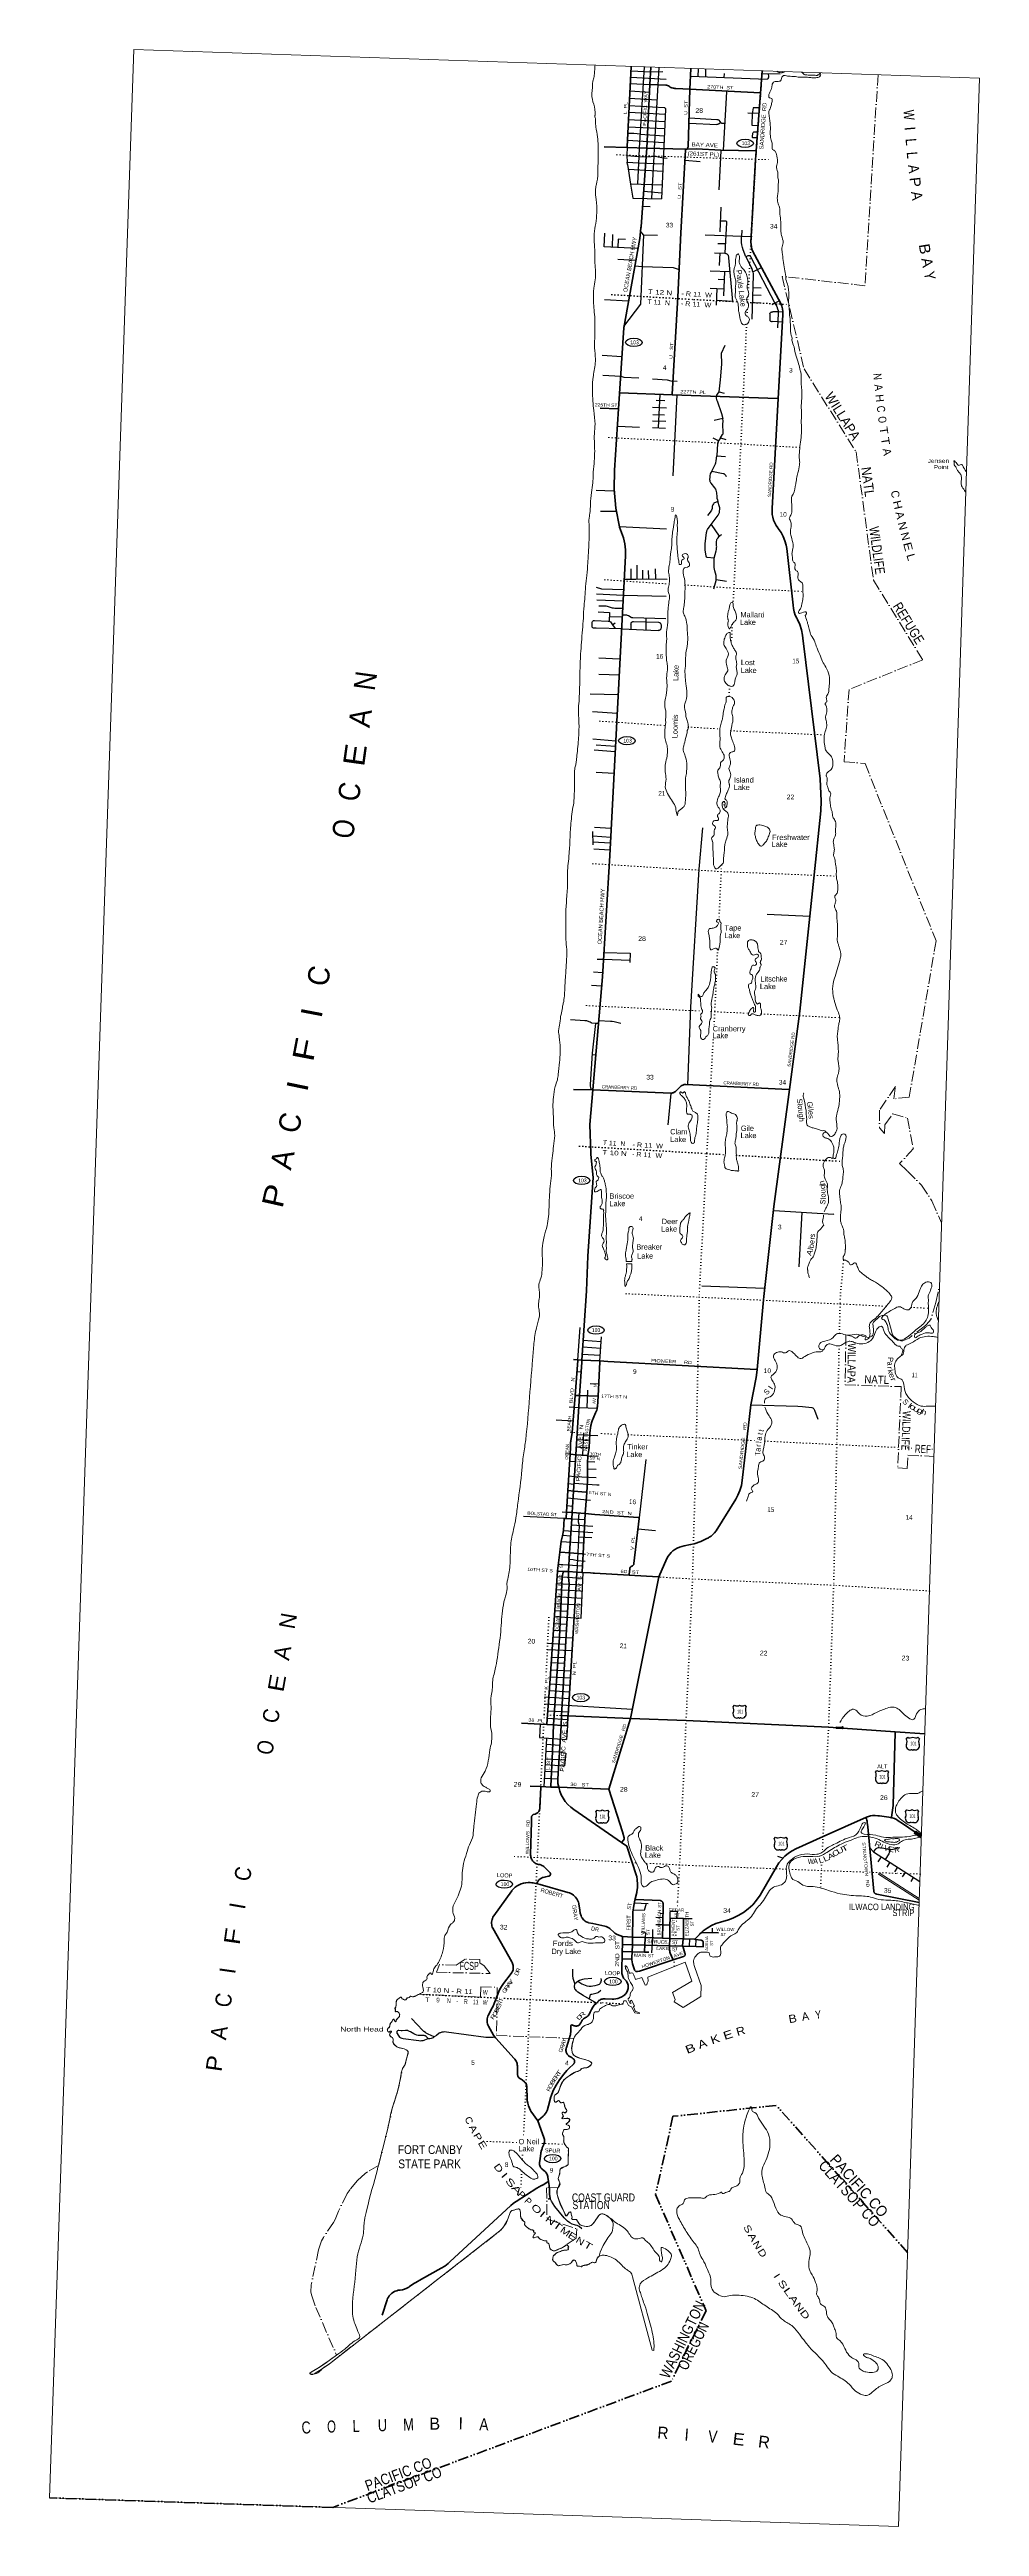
# Model space of a CAD drawing. Header units: feet. Extents: x -792560 to -757852, y -445244 to -352791.
import ezdxf
from ezdxf.enums import TextEntityAlignment as Align

# ---------------------------------------------------------------- set-up
doc = ezdxf.new("R2010")
doc.units = ezdxf.units.FT
doc.header["$LTSCALE"] = 80
doc.header["$PDMODE"] = 32
doc.header["$PDSIZE"] = 40
for name, pattern in [('DASH_DOUBLE_DOT', [9.2, 5, -1.2, 0.3, -1.2, 0.3, -1.2]), ('DOT_DASHED', [7.7, 5, -1.2, 0.3, -1.2]), ('DOTTED', [1.5, 0.3, -1.2])]:
    doc.linetypes.add(name, pattern=pattern)
for name, color, linetype, lineweight in [('10', 7, 'DASH_DOUBLE_DOT', 70), ('16', 7, 'Continuous', 25), ('17', 7, 'Continuous', 25), ('20', 7, 'Continuous', 70), ('23', 7, 'Continuous', 70), ('26', 7, 'Continuous', 40), ('29', 7, 'Continuous', 25), ('36', 7, 'Continuous', 13), ('39', 7, 'Continuous', 13), ('4', 7, 'Continuous', 13), ('44', 7, 'DOT_DASHED', 13), ('57', 7, 'Continuous', 13), ('6', 7, 'DOTTED', 25), ('7', 7, 'DOTTED', 13)]:
    doc.layers.add(name, color=color, linetype=linetype, lineweight=lineweight)
for name, color, linetype in [('12', 7, 'Continuous'), ('27', 7, 'Continuous'), ('41', 7, 'Continuous'), ('42', 7, 'Continuous')]:
    doc.layers.add(name, color=color, linetype=linetype)

msp = doc.modelspace()

# ---------------------------------------------------------------- linework, layer by layer
at = {"layer": '10'}
msp.add_lwpolyline([(-760532.23, -435021.66), (-765437.58, -429528.67), (-769292.42, -429935.27), (-769939.25, -432856.45), (-768057.02, -437194.99), (-769345.68, -439817.72), (-781991.74, -444533.47), (-792560.48, -444175.49)], dxfattribs=at)
at = {"layer": '16'}
for p, q in [((-767047.22, -414651.28), (-766995.91, -414592.52)), ((-766804.15, -414586.55), (-766804.43, -414586.75)), ((-766612.06, -414592.43), (-766560.67, -414651.28)), ((-760581.1, -415842.36), (-760529.79, -415783.6)), ((-760338.03, -415777.63), (-760338.31, -415777.83)), ((-760145.94, -415783.51), (-760094.55, -415842.36)), ((-761733.17, -417086.34), (-761681.86, -417027.58)), ((-761490.1, -417021.61), (-761490.38, -417021.81)), ((-761298.01, -417027.49), (-761246.62, -417086.34)), ((-772172.07, -418565.61), (-772120.76, -418506.85)), ((-771929, -418500.88), (-771929.28, -418501.08)), ((-771736.91, -418506.76), (-771685.52, -418565.61)), ((-760615.53, -418552.35), (-760564.22, -418493.59)), ((-760372.46, -418487.62), (-760372.74, -418487.82)), ((-760180.37, -418493.5), (-760128.98, -418552.35)), ((-765510.3, -419576.4), (-765458.99, -419517.64)), ((-765267.23, -419511.67), (-765267.51, -419511.87)), ((-765075.14, -419517.55), (-765023.75, -419576.4))]:
    msp.add_line(p, q, dxfattribs=at)
for centre, radius, start, end in [((-766901.01, -414916.81), 151.42, 159.09177, 283.81923), ((-767240.2, -414761.91), 222.05, 332.97043, 29.75871), ((-766904.83, -414434.86), 182.07, 239.97227, 303.45418), ((-766703.05, -414435.36), 181.52, 236.33975, 300.08743), ((-766703.06, -414434.86), 182.07, 236.54582, 236.59441), ((-766706.89, -414916.81), 151.42, 256.18077, 20.90823), ((-766367.7, -414761.91), 222.05, 150.24129, 207.02957), ((-760774.08, -415952.99), 222.05, 332.97043, 29.75871), ((-760438.71, -415625.94), 182.07, 239.97227, 303.45418), ((-760236.93, -415626.44), 181.52, 236.33975, 300.08743), ((-760236.94, -415625.94), 182.07, 236.54582, 236.59441), ((-759901.58, -415952.99), 222.05, 150.24129, 207.02957), ((-760434.89, -416107.89), 151.42, 159.09177, 283.81923), ((-760240.77, -416107.89), 151.42, 256.18077, 20.90823), ((-761586.96, -417351.87), 151.42, 159.09177, 283.81923), ((-761926.15, -417196.97), 222.05, 332.97043, 29.75871), ((-761590.78, -416869.92), 182.07, 239.97227, 303.45418), ((-761389, -416870.42), 181.52, 236.33975, 300.08743), ((-761389.01, -416869.92), 182.07, 236.54582, 236.59441), ((-761392.84, -417351.87), 151.42, 256.18077, 20.90823), ((-761053.65, -417196.97), 222.05, 150.24129, 207.02957), ((-772025.86, -418831.14), 151.42, 159.09177, 283.81923), ((-772365.05, -418676.24), 222.05, 332.97043, 29.75871), ((-772029.68, -418349.19), 182.07, 239.97227, 303.45418), ((-771827.9, -418349.69), 181.52, 236.33975, 300.08743), ((-771827.91, -418349.19), 182.07, 236.54582, 236.59441), ((-771831.74, -418831.14), 151.42, 256.18077, 20.90823), ((-771492.55, -418676.24), 222.05, 150.24129, 207.02957), ((-760469.32, -418817.88), 151.42, 159.09177, 283.81923), ((-760808.51, -418662.98), 222.05, 332.97043, 29.75871), ((-760473.14, -418335.93), 182.07, 239.97227, 303.45418), ((-760271.36, -418336.43), 181.52, 236.33975, 300.08743), ((-760271.37, -418335.93), 182.07, 236.54582, 236.59441), ((-760275.2, -418817.88), 151.42, 256.18077, 20.90823), ((-759936.01, -418662.98), 222.05, 150.24129, 207.02957), ((-765703.28, -419687.03), 222.05, 332.97043, 29.75871), ((-765367.91, -419359.98), 182.07, 239.97227, 303.45418), ((-765166.13, -419360.48), 181.52, 236.33975, 300.08743), ((-765166.14, -419359.98), 182.07, 236.54582, 236.59441), ((-764830.78, -419687.03), 222.05, 150.24129, 207.02957), ((-765364.09, -419841.93), 151.42, 159.09177, 283.81923), ((-765169.97, -419841.93), 151.42, 256.18077, 20.90823)]:
    msp.add_arc(centre, radius, start, end, dxfattribs=at)
for centre, major_axis, start_param, end_param in [((-766845.67, -415115.63), (-19.56, 51.67), 4.95877769, 6.28318531), ((-766762.22, -415115.63), (19.56, 51.67), 0, 1.32637542), ((-760379.55, -416306.71), (-19.56, 51.67), 4.95877769, 6.28318531), ((-760296.1, -416306.71), (19.56, 51.67), 0, 1.32637542), ((-761531.62, -417550.69), (-19.56, 51.67), 4.95877769, 6.28318531), ((-761448.17, -417550.69), (19.56, 51.67), 0, 1.32637542), ((-771970.52, -419029.96), (-19.56, 51.67), 4.95877769, 6.28318531), ((-771887.07, -419029.96), (19.56, 51.67), 0, 1.32637542), ((-760413.98, -419016.7), (-19.56, 51.67), 4.95877769, 6.28318531), ((-760330.53, -419016.7), (19.56, 51.67), 0, 1.32637542), ((-765308.75, -420040.75), (-19.56, 51.67), 4.95877769, 6.28318531), ((-765225.3, -420040.75), (19.56, 51.67), 0, 1.32637542)]:
    msp.add_ellipse(centre, major_axis=major_axis, ratio=0.929097, start_param=start_param, end_param=end_param, dxfattribs=at)
at = {"layer": '17'}
for centre in [(-766598.75, -356290.55), (-770751.5, -363722.26), (-771009.89, -378589.69), (-772698.41, -395003.23), (-772164.46, -400589.4), (-772731.45, -414306.19), (-775586.66, -421269.09), (-771539.85, -424900.92), (-773782.95, -431511.55)]:
    msp.add_ellipse(centre, major_axis=(-309.24, 1), ratio=0.500121, dxfattribs=at)
at = {"layer": '20'}
for p, q in [((-773469.08, -415344.59), (-773446.38, -414979.21)), ((-773208.85, -414988.74), (-773446.38, -414979.21)), ((-770878.69, -415082.28), (-773208.85, -414988.74)), ((-759892.66, -415655.3), (-760997.93, -415578.58)), ((-771009.32, -419854.08), (-771215.01, -419711.99)), ((-770325.39, -423262.97), (-770795.68, -423246.33)), ((-769682.45, -423285.72), (-770325.39, -423262.97)), ((-769410.79, -423295.33), (-769682.45, -423285.72)), ((-768904.62, -423313.25), (-769410.79, -423295.33)), ((-768478.99, -423328.31), (-768904.62, -423313.25))]:
    msp.add_line(p, q, dxfattribs=at)
for points in [[(-760997.93, -415578.58), (-762955.42, -415442.73), (-763482.51, -415410.71), (-768801.79, -415165.66), (-770878.69, -415082.28)], [(-773556.74, -417654.74), (-773557.04, -417653.71), (-773582.96, -417509.5), (-773593.67, -417363.38), (-773593.85, -417352.5), (-773469.08, -415344.59)], [(-761076.21, -418316.61), (-760998.63, -415603.24), (-760997.93, -415578.58)], [(-771215.01, -419711.99), (-772993.26, -418483.58), (-773109.02, -418393.76), (-773214.75, -418292.33), (-773309.3, -418180.41), (-773391.63, -418059.21), (-773460.85, -417930.08), (-773516.19, -417794.41), (-773556.74, -417654.74)], [(-768225.53, -423076.05), (-768160.2, -423017.02), (-768012.71, -422909.47), (-767854.78, -422817.93), (-767688.16, -422743.4), (-767514.65, -422686.69), (-767218.22, -422599.68), (-767058.85, -422541.64), (-766854.23, -422445.1), (-766660.81, -422327.7), (-766480.73, -422190.72), (-766315.95, -422035.67), (-766168.28, -421864.24), (-766039.34, -421678.32), (-765426.54, -420620.57), (-765336.44, -420478.28), (-765231.96, -420346.19), (-765114.24, -420225.74), (-764984.58, -420118.26), (-764844.39, -420024.92), (-764706.11, -419951.8), (-763689.96, -419494.48), (-762071.23, -418765.97), (-761997.95, -418737.82), (-761922.13, -418717.49), (-761849.39, -418705.72), (-761745.69, -418703.99), (-761642.39, -418713.12), (-761629.05, -418715.35), (-761593.59, -418721.27)], [(-761138.6, -418788.19), (-761189.2, -418775.97), (-761233.52, -418768.98), (-761579.05, -418723.2), (-761593.59, -418721.27)], [(-761138.6, -418788.19), (-761135.11, -418762.74), (-761076.83, -418338.1), (-761076.21, -418316.61)], [(-760019.49, -419495.89), (-760725.76, -419009.65), (-760880.33, -418904.35), (-760952.07, -418860.27), (-761028.02, -418823.93), (-761107.35, -418795.73), (-761138.6, -418788.19)], [(-770714.1, -421862.52), (-770702.4, -421814.26), (-770644.31, -421574.63), (-770639.91, -421543.97), (-770618.89, -421402.63), (-770612.76, -421259.87), (-770621.58, -421117.26), (-770645.26, -420976.34), (-770650.77, -420952.57), (-771009.32, -419854.08)], [(-770795.68, -423246.33), (-770788.47, -422488.81), (-770784.86, -422310.73), (-770757.89, -422068.57), (-770714.47, -421864.26), (-770714.1, -421862.52)], [(-768478.99, -423328.31), (-768304.38, -423148.24), (-768295.64, -423139.4), (-768225.53, -423076.05)]]:
    msp.add_lwpolyline(points, dxfattribs=at)
at = {"layer": '23'}
for p, q in [((-766060.29, -354924.31), (-765959.56, -353585)), ((-766184.54, -356576.14), (-766021.5, -354408.56)), ((-768815.42, -356515.44), (-770261.77, -356466.14)), ((-768762.92, -356511.07), (-768418, -356500.93)), ((-772689.36, -401705.15), (-772524.4, -399118.06)), ((-772914.82, -405240.77), (-772774.09, -403033.88)), ((-773001.47, -406599.58), (-772914.82, -405240.77)), ((-773052.3, -407396.67), (-773001.47, -406599.58)), ((-773148.44, -408904.3), (-773067.5, -407635.04)), ((-773067.5, -407635.04), (-773052.3, -407396.67)), ((-773193.11, -409604.86), (-773148.44, -408904.3)), ((-770795.68, -423246.33), (-771176.26, -423225.15)), ((-771183.94, -423780.64), (-771180.38, -423523.62))]:
    msp.add_line(p, q, dxfattribs=at)
for points in [[(-771324.25, -366199.09), (-771124.76, -363176.05), (-770533.83, -359838.48), (-770486.28, -359448.89), (-770481.15, -359406.81), (-770481.36, -359398.89), (-770286.69, -356798.91), (-770261.77, -356466.14)], [(-768815.42, -356515.44), (-768811.56, -356515.57), (-768762.92, -356511.07)], [(-766184.54, -356576.14), (-767501.4, -356541.34), (-768418, -356500.93)], [(-772284.7, -391618.07), (-771919.94, -387408.08), (-771650.39, -382874.38), (-771061.8, -371685.68), (-771063.73, -371466.64), (-771089.13, -371239.62), (-771138.11, -371016.5), (-771283.36, -370614.26), (-771285.35, -370606.42), (-771423.17, -369910.75), (-771487.52, -369204.49), (-771477.69, -368495.37), (-771475.52, -368491.43), (-771324.25, -366199.09)], [(-772524.4, -399118.05), (-772470.03, -397825.47), (-772271.88, -394896.99), (-772356.26, -394036.99), (-772360.39, -393994.86), (-772360.66, -393986.99), (-772397.03, -392913.67), (-772353.84, -392482.68), (-772360.11, -392488.47), (-772284.7, -391618.07)], [(-772774.09, -403033.88), (-772694.31, -401782.8), (-772689.36, -401705.15)], [(-773446.38, -414979.21), (-773160.63, -410064.45), (-773185.51, -409810.47), (-773193.52, -409611.23), (-773193.11, -409604.86)], [(-774331.64, -430106.11), (-774591.72, -429741.6), (-774606.21, -429718.11), (-774651.53, -429632.26), (-774687.62, -429542.14), (-774714.09, -429448.75), (-774730.65, -429353.1), (-774737.13, -429256.24), (-774742.2, -428874.22), (-774742.44, -428855.91), (-774745.59, -428822.31), (-774752.24, -428789.23), (-774762.32, -428757.02), (-774775.7, -428726.04), (-774792.25, -428696.63), (-774811.78, -428669.11), (-774834.08, -428643.78), (-774916.58, -428578.45), (-774962.37, -428550.2), (-774987.15, -428534.9), (-775012.37, -428518.18), (-775024.31, -428508.83), (-775040.54, -428493.1), (-775055.04, -428475.77), (-775067.66, -428457.02), (-775078.24, -428437.05), (-775086.68, -428416.09), (-775092.88, -428394.36), (-775096.77, -428372.1), (-775097.94, -428359.34), (-775097.83, -428054.25), (-775102.18, -428009.56), (-775111.18, -427965.56), (-775124.72, -427922.75), (-775142.67, -427881.59), (-775164.82, -427842.53), (-775190.94, -427806.01), (-775220.72, -427772.41), (-775230.5, -427762.79), (-775893.11, -427031.29), (-775914.86, -427006.89), (-775953.3, -426956.21), (-775986.23, -426901.79), (-776177.59, -426567.84), (-776197.29, -426525.05), (-776212.41, -426480.43), (-776222.78, -426434.48), (-776228.29, -426387.7), (-776228.88, -426340.59), (-776224.54, -426293.69), (-776215.33, -426247.49), (-776201.33, -426202.51), (-776189.9, -426174.51), (-776037.07, -425887.65), (-776001.65, -425819.35), (-775964.86, -425728.57), (-775830.56, -425376.83), (-775816.59, -425336.38), (-775763.05, -425210.19), (-775696.62, -425090.29), (-775618.01, -424978), (-775329.1, -424603.37), (-775306.73, -424570.82), (-775287.88, -424536.11), (-775272.76, -424499.61), (-775261.54, -424461.74), (-775254.33, -424422.91), (-775251.23, -424383.53), (-775252.26, -424344.04), (-775257.42, -424304.88), (-775266.63, -424266.47), (-775279.81, -424229.24), (-775296.82, -424193.59), (-775309.95, -424171.26), (-776016.18, -422917.16), (-776034.69, -422873.55), (-776048.55, -422828.24), (-776057.59, -422781.73), (-776061.72, -422734.54), (-776060.9, -422687.17), (-776055.13, -422640.14), (-776044.47, -422593.98), (-776029.05, -422549.18), (-776009.03, -422506.24), (-775984.63, -422465.63), (-775971.65, -422447.38), (-775311.51, -421521.34), (-775300.64, -421507.84), (-775242.46, -421444.27), (-775177.96, -421387.12)], [(-775177.96, -421387.12), (-775107.83, -421337.03), (-775032.85, -421294.54), (-774953.85, -421260.12), (-774871.67, -421234.15), (-774787.24, -421216.91), (-774701.46, -421208.6), (-774615.29, -421209.29), (-774554.66, -421216.16), (-774529.64, -421218.99), (-774504.66, -421224.37), (-774253.76, -421278.36), (-773213.67, -421579.65), (-773158.48, -421595.54), (-773105.26, -421617.11), (-773054.58, -421644.13), (-773007, -421676.3), (-772963.05, -421713.26), (-772923.2, -421754.62), (-772887.89, -421799.91), (-772879.39, -421813.22), (-772863.46, -421838.18), (-772851.49, -421863.22), (-772840.66, -421885.89), (-772822.99, -421935.69), (-772810.62, -421987.06), (-772807.56, -422005.39), (-772771.15, -422245.96), (-772749.8, -422351.66), (-772717.52, -422454.56), (-772701.33, -422495.36), (-772681.15, -422532.07), (-772657.25, -422566.48), (-772629.88, -422598.2), (-772599.34, -422626.88), (-772565.98, -422652.22), (-772530.14, -422673.92), (-772492.24, -422691.77), (-772452.68, -422705.55), (-772442.38, -422708.4), (-772283.43, -422738.45), (-771839.06, -422837.65), (-771787.65, -422851.53), (-771737.97, -422870.71), (-771690.57, -422894.98), (-771645.97, -422924.07), (-771630.72, -422935.64), (-771497.18, -423062.41), (-771460.93, -423093.2), (-771421.66, -423120.04), (-771379.8, -423142.63), (-771369.28, -423147.46), (-771176.26, -423225.15)], [(-771180.38, -423523.62), (-771176.61, -423250.15), (-771176.26, -423225.15)], [(-772715.49, -426413.02), (-772697.55, -426380.55), (-772676.32, -426350.14), (-772652.02, -426322.11), (-772624.93, -426296.78), (-772595.34, -426274.41), (-772563.57, -426255.27), (-772557.35, -426252.12), (-772523.27, -426232.19), (-772491.46, -426208.8), (-772462.26, -426182.21), (-772436.01, -426152.72), (-772412.98, -426120.64), (-772393.44, -426086.34), (-772377.58, -426050.18), (-772368.81, -426027.54), (-772329.76, -425943.74), (-772282.18, -425864.48), (-772226.57, -425790.62), (-772163.54, -425722.99), (-772086.93, -425645.67), (-772081.44, -425640.3), (-772054.82, -425617.39), (-772025.95, -425597.39), (-771995.15, -425580.51), (-771962.76, -425566.95), (-771929.12, -425556.85), (-771894.61, -425550.32), (-771859.61, -425547.43), (-771824.5, -425548.22), (-771555.78, -425564.87), (-771501.67, -425562.59), (-771427.29, -425552.71), (-771354.36, -425535.1), (-771283.67, -425509.97), (-771200.37, -425471.96), (-771124.2, -425427.24), (-771098.98, -425407.57), (-771069.41, -425379.67), (-771042.9, -425348.84), (-771019.77, -425315.41), (-771000.26, -425279.74), (-770984.58, -425242.23), (-770972.91, -425203.29), (-770965.37, -425163.34), (-770962.05, -425122.82), (-770962.99, -425082.17), (-770968.17, -425041.85), (-770977.53, -425002.29), (-770990.98, -424963.92), (-771008.37, -424927.17), (-771029.5, -424892.44), (-771088.16, -424822.53), (-771132.2, -424775.17), (-771151.38, -424744.85), (-771167.29, -424712.7), (-771179.75, -424679.06), (-771188.62, -424644.3), (-771193.82, -424608.81), (-771195.27, -424572.96), (-771194.67, -424556.35), (-771183.94, -423780.64)], [(-774331.64, -430106.11), (-774306.64, -430083.06), (-774138.74, -429928.28), (-774096.75, -429887.72), (-774059.23, -429843), (-774026.59, -429794.6), (-773999.19, -429743.05), (-773977.33, -429688.93), (-773972.83, -429675.3), (-773933.42, -429540.06), (-773848.9, -429211.14), (-773841.04, -429186.25), (-773759.16, -428971.5), (-773655.28, -428766.48), (-773530.54, -428573.45), (-773364.82, -428356.78), (-773256.64, -428230.47), (-773156.95, -428130.04), (-773016.91, -428001.28), (-773005.45, -427991.16), (-772995.1, -427979.9), (-772985.99, -427967.62), (-772978.21, -427954.45), (-772971.85, -427940.54), (-772968.29, -427929.96), (-772962.73, -427904.89), (-772960.65, -427879.96), (-772961.46, -427868.38), (-772963.59, -427856.32), (-772966.97, -427844.55), (-772971.55, -427833.2), (-772977.3, -427822.39), (-772984.15, -427812.23), (-772988.23, -427807.37), (-773013.3, -427784.88), (-773038.23, -427766.34), (-773052.72, -427755.56), (-773091.75, -427732.46), (-773117.22, -427719.6), (-773141.75, -427706.7), (-773147.63, -427703.53), (-773172.57, -427686.5), (-773195.59, -427666.96), (-773216.45, -427645.12), (-773234.9, -427621.22), (-773250.76, -427595.53), (-773263.85, -427568.31), (-773274.02, -427539.88), (-773281.16, -427510.54), (-773285.19, -427480.61), (-773286.07, -427450.43), (-773283.8, -427420.32), (-773278.39, -427390.61), (-773269.9, -427361.63), (-773165.5, -427043.07), (-773126.13, -426921.53), (-773120.14, -426897.34), (-773110.85, -426842.17), (-773107.37, -426786.32), (-773104.66, -426641.55), (-773106.24, -426611.43), (-773107.55, -426586.59), (-773105.92, -426561.43), (-773105.06, -426558.65), (-773102.85, -426553.46), (-773100.1, -426548.53), (-773096.86, -426543.92), (-773093.15, -426539.67), (-773089.02, -426535.83), (-773085.57, -426533.24), (-773060.58, -426523.64), (-773035.57, -426534.62), (-773000.44, -426550.04), (-772974.81, -426557.88), (-772948.5, -426563.01), (-772921.8, -426565.36), (-772895, -426564.9), (-772868.39, -426561.65), (-772856.16, -426559.19), (-772835.39, -426551.35), (-772815.56, -426541.38), (-772796.88, -426529.39), (-772779.55, -426515.52), (-772763.77, -426499.91), (-772749.7, -426482.74), (-772737.51, -426464.19), (-772727.32, -426444.47), (-772719.25, -426423.79), (-772716.71, -426415.56), (-772715.49, -426413.02)], [(-773935.83, -432365.79), (-773936.03, -432364.07), (-773962.32, -432203.43), (-773965.95, -432178.79), (-773974.33, -432143.75), (-773986.34, -432109.77), (-774001.82, -432077.23), (-774020.63, -432046.48), (-774042.54, -432017.88), (-774067.33, -431991.71), (-774094.71, -431968.29), (-774190.44, -431895.58), (-774209.69, -431874.83), (-774226.66, -431852.19), (-774241.17, -431827.9), (-774253.06, -431802.22), (-774262.2, -431775.44), (-774268.5, -431747.85), (-774271.87, -431719.76), (-774272.29, -431691.46), (-774269.75, -431663.28), (-774268.54, -431655.61), (-774252.57, -431517.01), (-774222.09, -431311.31), (-774218.37, -431286.18), (-774212.8, -431261.31), (-774205.82, -431230.18), (-774185.98, -431167.27), (-774178.13, -431142.4), (-774167.5, -431117.27), (-774110.51, -430982.49), (-774107.82, -430975.37), (-774097.21, -430940.92), (-774090.27, -430905.55), (-774087.06, -430869.66), (-774087.62, -430833.62), (-774091.95, -430797.84), (-774099.99, -430762.71), (-774111.66, -430728.61), (-774164.39, -430586.21), (-774331.64, -430106.11)], [(-773952.39, -433021.73), (-773914.38, -433009.36), (-773875.51, -433003.75), (-773895.97, -432842.8), (-773895.97, -432837.59), (-773900.51, -432656.61), (-773917.67, -432521.41), (-773935.83, -432365.79)]]:
    msp.add_lwpolyline(points, dxfattribs=at)
at = {"layer": '26'}
for p, q in [((-770261.77, -356466.14), (-770150.7, -354091.73)), ((-772284.7, -391618.07), (-772999.92, -391603.74)), ((-772840.49, -401696.97), (-772999.65, -401688.35)), ((-773212.89, -406579.93), (-773129.97, -405223.32)), ((-773261.76, -407379.55), (-773212.89, -406579.93)), ((-772562.67, -407436.71), (-772511.64, -406645.11)), ((-772562.67, -407436.71), (-773052.3, -407396.67)), ((-770878.69, -415082.28), (-769824.14, -409804.38)), ((-773998.65, -415312.86), (-774938.68, -415256.53)), ((-773746.35, -415327.98), (-773998.65, -415312.86)), ((-773469.08, -415344.59), (-773746.35, -415327.98)), ((-774228.38, -417630.37), (-774623.08, -417616.04)), ((-773852.76, -417644), (-774228.38, -417630.37)), ((-773556.74, -417654.74), (-773852.76, -417644)), ((-771686.72, -417722.61), (-773556.74, -417654.74)), ((-769410.79, -423295.33), (-769403.82, -422798.67)), ((-770816.88, -423790.88), (-770806.84, -423533.05)), ((-769414.62, -423568.22), (-770340.19, -423544.84))]:
    msp.add_line(p, q, dxfattribs=at)
for points in [[(-771005.97, -356443.2), (-771005.17, -356427.72), (-770850.53, -353421.77)], [(-768656.63, -354270.63), (-769184.23, -354243.01), (-769211.39, -354241.52), (-769234.23, -354239.63), (-769249.86, -354238.34), (-769289.92, -354230.75), (-769328.96, -354219.01), (-769366.56, -354203.26), (-769391.55, -354190.08), (-769424.67, -354167.81), (-769459.93, -354149.12), (-769496.95, -354134.22), (-769535.33, -354123.27), (-769554.86, -354119.33), (-770132.98, -354092.55), (-770150.7, -354091.73), (-770120.5, -353446.28)], [(-766021.5, -354408.56), (-766039.95, -354407.59), (-768656.63, -354270.63), (-768630.47, -353496.24)], [(-768762.92, -356511.07), (-768755.86, -356492.4), (-768729.33, -356422.23), (-768656.63, -354270.63)], [(-770261.77, -356466.14), (-771005.97, -356443.2), (-771861.03, -356416.84)], [(-769321.71, -365675.4), (-769320.65, -365657.69), (-769103.65, -362028.5), (-769003.25, -359637.52), (-768817.4, -356548.45), (-768815.42, -356515.44)], [(-765361.72, -365821.56), (-765190.37, -362694.8), (-765189.62, -362673.12), (-765192.56, -362571.25), (-765206.13, -362470.25), (-765230.18, -362371.23), (-765264.45, -362275.26), (-766320.8, -360309.38), (-766345.63, -360237.05), (-766365.84, -360151.76), (-766377.02, -360064.83), (-766379.05, -359977.21), (-766206.02, -356890.54), (-766186.25, -356601.14), (-766184.54, -356576.14)], [(-769321.71, -365675.4), (-771272.92, -365603.38), (-771273, -365605.39)], [(-765361.72, -365821.56), (-765395.15, -365820.33), (-769321.71, -365675.4)], [(-764946.52, -391604.74), (-764556.65, -388690.12), (-764038.15, -383717.49), (-763770.11, -381212.4), (-763757.75, -380840.28), (-763793.15, -380009.98), (-764444.18, -374765.58), (-764458.45, -374647.61), (-764499.36, -374449.37), (-764560.76, -374256.5), (-764641.99, -374071.1), (-764672.31, -374016.43), (-764724.67, -373901.67), (-764764.75, -373782.07), (-764792.1, -373658.94), (-764806.44, -373533.62), (-765041.22, -371419.17), (-765064.97, -371294.92), (-765112.76, -371128.39), (-765177.69, -370967.76), (-765259.06, -370814.81), (-765365.97, -370665.67), (-765379.06, -370648.56), (-765440.79, -370556.49), (-765492.55, -370458.47), (-765533.79, -370355.57), (-765564.04, -370248.93), (-765582.98, -370139.7), (-765590.4, -370029.1), (-765586.22, -369918.33), (-765361.72, -365821.56)], [(-771324.25, -366199.09), (-771347.62, -366198.37), (-772002.56, -366178.23)], [(-772284.7, -391618.07), (-772278.77, -391618.19), (-769373.86, -391739.42), (-769363.99, -391740.01), (-769338.47, -391739.69), (-769313.11, -391736.71), (-769288.2, -391731.09), (-769264.02, -391722.9), (-769240.83, -391712.23), (-769218.88, -391699.19), (-769198.41, -391683.93), (-769179.65, -391666.61), (-768995.39, -391488.76), (-768979.78, -391475.86), (-768954.82, -391458.66), (-768928.2, -391444.18), (-768900.22, -391432.55), (-768871.17, -391423.91), (-768841.38, -391418.36), (-768811.17, -391415.95), (-764971.03, -391603.54), (-764946.52, -391604.74)], [(-765905.44, -399339.49), (-765530.88, -395973.23), (-764946.52, -391604.74)], [(-766148.03, -402059.23), (-765916.95, -399454.43), (-765905.44, -399339.49)], [(-772947.63, -403028), (-772842.18, -401718.03), (-772840.49, -401696.97)], [(-766148.03, -402059.23), (-766171.55, -402057.96), (-771721.64, -401757.53), (-772017.4, -401741.52), (-772689.36, -401705.15), (-772840.49, -401696.97)], [(-772089.42, -403057.06), (-772019.02, -401771.05), (-772017.4, -401741.52)], [(-769824.14, -409804.38), (-769518.28, -409118.26), (-769469.23, -409032.25), (-769411.46, -408951.84), (-769360.81, -408893.64), (-769293.54, -408832.79), (-769218.33, -408777.72), (-769137.76, -408730.81), (-769052.74, -408692.58), (-768964.19, -408663.45), (-768873.07, -408643.73), (-768632.31, -408593.6), (-768501.09, -408560.6), (-768256.35, -408479.02), (-768021.48, -408372.3), (-767984.05, -408352.19), (-767959.17, -408338.81), (-767934.05, -408323.22), (-767869.03, -408279.45), (-767799.74, -408221.41), (-767736.89, -408156.44), (-767681.18, -408085.26), (-766947.18, -406893.36), (-766866.59, -406744.01), (-766793.75, -406569.52), (-766739.54, -406388.36), (-766704.56, -406202.53), (-766389.33, -403374.18), (-766189.55, -402357.03), (-766148.92, -402069.27), (-766148.03, -402059.23)], [(-773129.97, -405223.32), (-773114.62, -404972.26), (-773114.71, -404881.7), (-773114.74, -404854.78), (-773114.65, -404831.7), (-773114.57, -404809.47), (-773110.56, -404765.93), (-773108.27, -404741.11), (-773104.52, -404715.93), (-773058.7, -404407.88), (-772947.63, -403028)], [(-772774.09, -403033.88), (-772924.72, -403028.78), (-772947.63, -403028)], [(-772089.42, -403057.06), (-772113.13, -403056.25), (-772774.09, -403033.88)], [(-772469.81, -405276.86), (-772414.78, -404979.57), (-772396.82, -404433.48), (-772396.3, -404417.83), (-772356.58, -404146.27), (-772350.42, -404112.84), (-772332.63, -404046.08), (-772307.96, -403981.54), (-772180.61, -403680.46), (-772138.94, -403571.39), (-772124.4, -403526.08), (-772114.67, -403479.5), (-772110.59, -403443.76), (-772089.42, -403057.06)], [(-772914.82, -405240.77), (-773103.06, -405225.5), (-773129.97, -405223.32)], [(-772469.81, -405276.86), (-772494.81, -405274.83), (-772914.82, -405240.77)], [(-772511.64, -406645.11), (-772484.01, -406216.38), (-772476.12, -405559.85), (-772469.81, -405276.86)], [(-773001.47, -406599.58), (-773193.26, -406581.75), (-773212.89, -406579.93)], [(-772511.64, -406645.11), (-772534.7, -406642.97), (-773001.47, -406599.58)], [(-773513.38, -408876.53), (-773460.05, -408472.82), (-773416.41, -408267.52), (-773375.14, -408072.17), (-773350.63, -407620), (-773276.7, -407623.93)], [(-773276.7, -407623.93), (-773275.04, -407596.87), (-773261.76, -407379.55)], [(-773067.5, -407635.04), (-773100.58, -407633.28), (-773276.7, -407623.93)], [(-773052.3, -407396.67), (-773237.59, -407381.52), (-773261.76, -407379.55)], [(-772647.82, -408942.38), (-772562.67, -407436.77), (-772562.67, -407436.71)], [(-770927.3, -409739.05), (-770924.68, -409715.41), (-770900.88, -409500.44), (-770898.11, -409475.41), (-770888.15, -409450.44), (-770885.68, -409445.97), (-770879.56, -409437.19), (-770872.56, -409429.1), (-770864.75, -409421.78), (-770856.21, -409415.33), (-770847.05, -409409.8), (-770845.66, -409409.07), (-770825.19, -409400.23), (-770800.21, -409389.45), (-770775.19, -409368.29), (-770771.03, -409363.25), (-770765.36, -409354.7), (-770760.61, -409345.61), (-770756.84, -409336.07), (-770754.09, -409326.18), (-770752.39, -409316.07), (-770751.75, -409305.83), (-770557.59, -407625.26), (-770553.5, -407589.89), (-770579.7, -407587.92), (-772208.24, -407465.69), (-772562.67, -407436.71)], [(-773380.5, -409593.76), (-773579.93, -409581.95), (-773606.34, -409580.39), (-773513.38, -408876.53)], [(-773148.44, -408904.3), (-773485.94, -408878.62), (-773513.38, -408876.53)], [(-772647.82, -408942.38), (-772674.86, -408940.33), (-773148.44, -408904.3)], [(-772686.99, -409634.83), (-772685.64, -409610.97), (-772647.82, -408942.38)], [(-773998.65, -415312.86), (-773996.58, -415285.48), (-773882.64, -413780.32), (-773607.12, -409586.29), (-773606.34, -409580.39)], [(-773746.35, -415327.98), (-773746.08, -415321.86), (-773530.04, -412045.86), (-773422.04, -409797.88), (-773385.95, -409620.54), (-773380.5, -409593.76)], [(-772883.03, -409623.22), (-773193.11, -409604.86), (-773380.5, -409593.76)], [(-773208.85, -414988.74), (-773206.25, -414968.57), (-772884.67, -409650.32), (-772883.03, -409623.22)], [(-770927.3, -409739.05), (-772217.45, -409662.64), (-772267.45, -409659.68), (-772364.45, -409653.93), (-772686.99, -409634.83), (-772883.03, -409623.22)], [(-769824.14, -409804.38), (-769849.14, -409802.9), (-770927.3, -409739.05)], [(-773469.08, -415344.59), (-773255.97, -415357.36), (-773230.78, -415358.87), (-773229.47, -415337.01), (-773210.35, -415018.57), (-773208.85, -414988.74)], [(-771686.72, -417722.61), (-770878.69, -415082.29), (-770878.69, -415082.28)], [(-773852.76, -417644), (-773851.53, -417617.66), (-773790.4, -416316.53), (-773746.35, -415327.98)], [(-774369.07, -421249.11), (-774368.85, -421248.31), (-774357.9, -421215.37), (-774343.57, -421183.76), (-774326.01, -421153.82), (-774305.42, -421125.88), (-774282.02, -421100.25), (-774256.07, -421077.2), (-774227.85, -421056.99), (-774197.67, -421039.84), (-774165.87, -421025.94), (-774132.79, -421015.44), (-774037.89, -420992.9), (-773932.53, -420971.83), (-773923.91, -420969.96), (-773915.53, -420967.21), (-773907.49, -420963.59), (-773899.87, -420959.15), (-773892.76, -420953.94), (-773886.22, -420948.02), (-773880.35, -420941.44), (-773875.19, -420934.29), (-773870.81, -420926.63), (-773867.25, -420918.56), (-773864.56, -420910.17), (-773862.76, -420901.53), (-773861.87, -420892.76), (-773861.9, -420883.94), (-773862.86, -420875.17), (-773864.2, -420868.98), (-773874.61, -420843.96), (-773899.6, -420819.3), (-774082.12, -420639.22), (-774113.86, -420612.03), (-774148.27, -420588.31), (-774184.97, -420568.31), (-774223.56, -420552.26), (-774263.62, -420540.33), (-774304.7, -420532.66), (-774310.62, -420531.92), (-774347.22, -420523.24), (-774382.72, -420510.78), (-774416.72, -420494.67), (-774448.85, -420475.11), (-774478.76, -420452.29), (-774506.11, -420426.47), (-774530.62, -420397.93), (-774552.02, -420366.98), (-774570.06, -420333.97), (-774584.55, -420299.26), (-774595.33, -420263.22), (-774602.29, -420226.25), (-774605.34, -420188.75), (-774605.28, -420165.97), (-774572.32, -418946.82), (-774571.67, -418922.78), (-774571.23, -418896.82), (-774570.69, -418864.37), (-774570.27, -418839.09), (-774570.72, -418814.37), (-774571.28, -418783.44), (-774571.21, -418771.62), (-774569.92, -418759.88), (-774567.4, -418748.34), (-774563.68, -418737.13), (-774558.82, -418726.36), (-774552.86, -418716.16), (-774545.86, -418706.64), (-774537.91, -418697.91), (-774529.09, -418690.05), (-774519.49, -418683.16), (-774509.23, -418677.31), (-774504.14, -418674.91), (-774437.43, -418650.76), (-774373.62, -418619.77), (-774343.77, -418602.29), (-774343.5, -418602.07), (-774327.42, -418588.13), (-774312.89, -418572.58), (-774300.07, -418555.6), (-774289.09, -418537.38), (-774280.07, -418518.1), (-774273.12, -418497.99), (-774268.31, -418477.26), (-774265.7, -418456.14), (-774265.3, -418434.87), (-774229.43, -417653.25), (-774228.38, -417630.37)], [(-771215.01, -419711.99), (-771130.54, -419619.95), (-771107.16, -419580.96), (-771108.42, -419542.27), (-771178.53, -419321.64), (-771686.72, -417722.61)], [(-760100.53, -421949.63), (-761687.61, -421641.07), (-761699.95, -421639.08), (-761712.02, -421635.81), (-761723.68, -421631.3), (-761734.81, -421625.59), (-761745.27, -421618.76), (-761754.97, -421610.86), (-761763.78, -421602), (-761771.63, -421592.26), (-761778.41, -421581.76), (-761784.05, -421570.6), (-761788.5, -421558.92), (-761791.71, -421546.84), (-761793.38, -421536.71), (-761879.27, -420611), (-762017.29, -419123.52), (-762039.12, -418963.6), (-762045.26, -418918.84), (-762056.04, -418874.96), (-762071.35, -418832.45), (-762091.02, -418791.78), (-762097.81, -418779.88)], [(-769674.41, -422793.16), (-769661.74, -422016.99), (-769661.33, -421992.05), (-769665.18, -421966.99), (-769666.33, -421962.44), (-769670.41, -421951.35), (-769675.63, -421940.76), (-769681.92, -421930.77), (-769689.23, -421921.49), (-769697.47, -421913.02), (-769706.54, -421905.46), (-769716.36, -421898.9), (-769726.81, -421893.39), (-769737.78, -421889.01), (-769749.15, -421885.8), (-769760.79, -421883.79), (-769772.57, -421883.01), (-770678.63, -421840.43), (-770714.1, -421862.52)], [(-770340.19, -423544.84), (-770806.84, -423533.05), (-770795.68, -423246.33)], [(-770340.19, -423544.84), (-770326.86, -423290.94), (-770325.39, -423262.97)], [(-769682.45, -423285.72), (-769682.02, -423259.68), (-769674.41, -422793.16)], [(-769403.82, -422798.67), (-769427.95, -422798.18), (-769647.3, -422793.71), (-769674.41, -422793.16)], [(-768926.96, -423580.54), (-769414.62, -423568.22), (-769410.79, -423295.33)], [(-768904.62, -423313.25), (-768903.99, -423306.88), (-768898.73, -422554.49), (-769400.18, -422539.68), (-769403.82, -422798.67)], [(-768926.96, -423580.54), (-768930.19, -423570.11), (-768904.62, -423313.25)], [(-768926.96, -423580.54), (-768429.98, -423593.09), (-768161.41, -423607.9), (-768161.28, -423452.14), (-768161.26, -423427.21), (-768171.73, -423402.14), (-768172.98, -423400.1), (-768177.83, -423393.81), (-768183.3, -423388.06), (-768189.35, -423382.92), (-768192.84, -423380.53), (-768217.91, -423369.36), (-768242.84, -423365.44), (-768453.99, -423332.24), (-768478.99, -423328.31)], [(-767597.16, -423083.62), (-768207.98, -423076.26), (-768225.53, -423076.05)], [(-770816.88, -423790.88), (-771155.7, -423781.43), (-771183.94, -423780.64)], [(-770806.84, -423533.05), (-771154.44, -423524.27), (-771180.38, -423523.62)], [(-769283.21, -424099.27), (-770463.63, -424496.24), (-770538.29, -424515.46), (-770614.55, -424526.76), (-770632.04, -424528.22), (-770637.91, -424528.87), (-770647.46, -424529.11), (-770656.98, -424528.36), (-770666.37, -424526.62), (-770675.53, -424523.9), (-770684.35, -424520.24), (-770692.74, -424515.68), (-770700.61, -424510.26), (-770707.87, -424504.06), (-770714.44, -424497.13), (-770720.25, -424489.55), (-770725.24, -424481.4), (-770729.34, -424472.78), (-770803.84, -424237.09), (-770817.27, -424169.85), (-770825.56, -424088.18), (-770825.26, -424006.09), (-770816.88, -423790.88)], [(-770191.79, -423808.31), (-770353.78, -423803.79), (-770816.88, -423790.88)], [(-770353.78, -423803.79), (-770352.16, -423772.79), (-770340.19, -423544.84)], [(-769283.21, -424099.27), (-769294.8, -424072.83), (-769395.46, -423843.29), (-769395.89, -423842), (-769407.14, -423801.65), (-769414.11, -423760.34), (-769416.73, -423718.54), (-769414.62, -423568.22)], [(-769283.21, -424099.27), (-768896.15, -423969.1), (-768892.33, -423967.99), (-768884.26, -423964.96), (-768876.55, -423961.11), (-768869.28, -423956.47), (-768862.54, -423951.1), (-768856.4, -423945.05), (-768850.92, -423938.39), (-768846.17, -423931.2), (-768842.2, -423923.55), (-768839.05, -423915.52), (-768836.75, -423907.21), (-768835.34, -423898.71), (-768835.3, -423897.97), (-768836.49, -423872.93), (-768844.22, -423847.97), (-768926.96, -423580.54)], [(-780147.26, -437355.27), (-779964.22, -436790.57), (-779942.3, -436736.96), (-779914.9, -436685.94), (-779882.31, -436638.07), (-779844.9, -436593.86), (-779803.07, -436553.81), (-779757.29, -436518.35), (-779708.04, -436487.87), (-779655.89, -436462.7), (-779601.38, -436443.12), (-779545.13, -436429.35), (-779487.75, -436421.53), (-779474.3, -436420.58), (-779390.62, -436405.34), (-779308.99, -436381.45), (-779230.31, -436349.15), (-779155.43, -436308.8), (-779127.9, -436291.29), (-778967.93, -436180.61), (-778888.49, -436134.27), (-778674.41, -436014.69), (-777937.51, -435606.2), (-777802.89, -435522.1), (-777677.8, -435424.4), (-777633.74, -435384.57), (-777616.51, -435368.1), (-775338.99, -433263.19), (-775253.28, -433186.41), (-775162.82, -433120.84), (-775146.16, -433109.59), (-774376.49, -432617.69), (-774288.18, -432562.15), (-774194.55, -432516.14), (-774188.97, -432513.78), (-774109.81, -432475.83), (-774057.16, -432444.57), (-773963.62, -432383.83), (-773935.83, -432365.79)]]:
    msp.add_lwpolyline(points, dxfattribs=at)
at = {"layer": '29'}
for p, q in [((-770879.26, -354052.95), (-770157.98, -354091.39)), ((-770869.77, -353819.79), (-769546.13, -353898.29)), ((-768636.52, -353787.39), (-765781.56, -353892.54)), ((-768351.95, -353800.72), (-768340.33, -353505.96)), ((-768068.49, -353813.97), (-768062.59, -353515.25)), ((-767376.64, -353839.38), (-767370.58, -353683.94)), ((-765967.32, -353679.94), (-765294.47, -353696.5)), ((-770925.34, -354875.96), (-769615.85, -354947.88)), ((-770911.3, -354603.01), (-769892.29, -354667.33)), ((-770896.3, -354336.71), (-770161.44, -354383.08)), ((-769576.1, -355012.1), (-769714, -358363.22)), ((-767292.69, -354365.97), (-767423.21, -356550.48)), ((-766069.51, -354969.44), (-766300.28, -354960.43)), ((-770966.24, -355671.05), (-769606.12, -355741.54)), ((-770952.71, -355408.08), (-769595.21, -355476.46)), ((-770931.84, -355123.36), (-769583.88, -355201.07)), ((-768692.27, -355534.14), (-767656.09, -355583.15)), ((-768684.89, -355333.76), (-767651.66, -355398.28)), ((-766501.79, -355147.37), (-766079.74, -355170.78)), ((-766336.81, -355611.4), (-766115.76, -355624.19)), ((-771011.84, -356742.32), (-770563.77, -356787.14)), ((-770992.37, -356178.98), (-769627.29, -356256.16)), ((-770563.77, -356787.14), (-770286.69, -356798.91)), ((-770516.57, -355955.02), (-769617.21, -356011.15)), ((-769652.66, -356832.3), (-769508.02, -356851.17)), ((-767504.36, -356565.37), (-767577.95, -358021.57)), ((-770982.86, -357079.57), (-770999.72, -356996.38)), ((-770952.74, -357257.96), (-769669.36, -357326.85)), ((-768839.65, -356921), (-768271.82, -356975.7)), ((-770873.55, -357798.34), (-769690.85, -357843.16)), ((-770375.88, -358081.73), (-769703.85, -358142.18)), ((-767500.92, -358672.67), (-767547.61, -359600.63)), ((-770385.74, -359709.51), (-770500.75, -359567.47)), ((-767526.37, -359178.48), (-767319.43, -359188.32)), ((-767288.76, -359249.69), (-767355.63, -360389.09)), ((-766723.26, -359534.68), (-766729.95, -359769.09)), ((-771549.26, -359693.58), (-771566.4, -360169.41)), ((-770385.74, -359709.51), (-769864.67, -359724.13)), ((-766365.81, -359782.23), (-768090.09, -359720)), ((-767737.33, -360376), (-767355.63, -360389.09)), ((-767612.69, -360024.71), (-767332.91, -360035.8)), ((-767548.24, -360382.49), (-767565.35, -360853.21)), ((-767212.94, -360561.81), (-767072.57, -362194.25)), ((-766567.62, -360530.07), (-766352.45, -360958.18)), ((-771350.22, -360621.22), (-770688.7, -360649.45)), ((-767896.93, -361051.93), (-767166.96, -361080.86)), ((-767604.86, -361357.34), (-767377.55, -361368)), ((-767369.98, -361070.8), (-767401.41, -361985.86)), ((-766300.1, -361213.84), (-766342.61, -362852.4)), ((-766308.42, -361089.85), (-765981.65, -360932.41)), ((-771846.23, -362115.01), (-770958.03, -362166.31)), ((-767900.43, -361701.85), (-767397.69, -361721.78)), ((-767653.08, -361711.66), (-767683.7, -362334.34)), ((-766332.26, -362232.94), (-766015.33, -362249.71)), ((-766320.95, -361943.63), (-766004.02, -361960.4)), ((-766311.26, -361667.23), (-765994.33, -361684)), ((-765594.14, -362310.5), (-765322.58, -362167.07)), ((-765673.52, -362657.86), (-765679.16, -362875.65)), ((-765206.49, -362968.34), (-765590.79, -362943.25)), ((-765367.39, -362648.75), (-765386.69, -363178.09)), ((-765364.82, -362586.76), (-765367.39, -362648.75)), ((-771934.5, -364198.54), (-771197.43, -364248.74)), ((-771913.49, -364942.01), (-771242.67, -364980.94)), ((-770057.91, -365079.97), (-769508.91, -365114.3)), ((-769508.91, -365114.3), (-769372.3, -365161.48)), ((-769372.3, -365161.48), (-769140.19, -365167.28)), ((-769922.16, -365876.29), (-769594.7, -365887.73)), ((-769781.14, -365652.69), (-769847.98, -366910.66)), ((-769153.22, -365683.37), (-769300.8, -368708.45)), ((-767645.33, -365908.13), (-767478.72, -366370.02)), ((-767571.76, -365563.66), (-767380.21, -365616.79)), ((-771348.47, -366854.21), (-770535.89, -366882.4)), ((-770057.18, -366643.76), (-769556.39, -366664.4)), ((-770056.37, -366902.09), (-769566.93, -366928.85)), ((-770051.52, -366142.86), (-769533.41, -366166.21)), ((-770045.9, -366408.74), (-769613.46, -366423.87)), ((-767429.46, -366558.74), (-767756.72, -366634.32)), ((-767478.72, -366370.02), (-767429.46, -366558.74)), ((-767587.21, -367398.32), (-767793.02, -367299.04)), ((-767650.81, -367958.83), (-767324.57, -367983.77)), ((-767518.81, -367288.62), (-767587.21, -367398.32)), ((-767518.81, -367288.62), (-767323.81, -367351.85)), ((-772153.57, -369239.4), (-771506.05, -369265.06)), ((-771997.17, -370022.45), (-771437.41, -370026.52)), ((-771286.67, -370596.02), (-769532.72, -370680.42)), ((-770852.71, -372562.08), (-770849.65, -372179.12)), ((-770632.18, -372562.59), (-770630.78, -372042.89)), ((-770411.67, -372556.22), (-770410.52, -372228.73)), ((-770196.94, -372552.79), (-770209.43, -372236.7)), ((-769935.51, -372554.88), (-769944.99, -372170.7)), ((-767674.86, -372572.63), (-767780.8, -372931.41)), ((-767674.86, -372572.63), (-767290.82, -372640.18)), ((-772133.65, -373327.72), (-771148.24, -373362.44)), ((-771661.89, -373949.72), (-771188.74, -373967.85)), ((-771544.98, -374260.35), (-771444.71, -374192.25)), ((-771544.98, -374260.35), (-771446.42, -374403.03)), ((-771203.52, -374409.11), (-769841.66, -374472.94)), ((-770860.63, -374243.58), (-770870.1, -374421.58)), ((-770788.22, -373990.85), (-769557.04, -374027.58)), ((-770763.62, -374138.4), (-769837.53, -374166.94)), ((-770288.68, -374451.5), (-770286.82, -374007.92)), ((-772060.19, -375498.17), (-771282.27, -375537.05)), ((-772376.76, -376834.04), (-771338.55, -376861.1)), ((-772298.44, -377503.31), (-771370.79, -377559.34)), ((-772286.04, -378516.12), (-771425.14, -378592.6)), ((-772227.89, -378931), (-771445.85, -378986.17)), ((-772162.2, -378746.44), (-771435.89, -378796.92)), ((-772151.89, -379761.18), (-771488.85, -379803.56)), ((-772224.98, -381817.14), (-771603.91, -381849.81)), ((-772289.8, -381979.6), (-772286.15, -382481.75)), ((-772288.3, -382358.81), (-771633.76, -382402.08)), ((-772286.15, -382145.29), (-771613.21, -382187.55)), ((-772243.02, -382624.1), (-771641.98, -382661.38)), ((-765773.12, -385065.57), (-764184.95, -385140.59)), ((-772256.83, -387217.62), (-771917.38, -387241.13)), ((-772117.22, -386742.15), (-771884.03, -386745.32)), ((-771884.03, -386745.32), (-770897.84, -386785.87)), ((-772326.62, -387709.94), (-771956.87, -387732.88)), ((-772071.11, -389142.49), (-772187.7, -389140.35)), ((-772309.23, -390309.14), (-772172.29, -390307.81)), ((-769376.35, -391751.39), (-769487.01, -392922.35)), ((-768219.88, -398937.83), (-765871.41, -399020.91)), ((-772840.17, -401693.03), (-772752.91, -400493.06)), ((-772654.31, -401213.34), (-771989.91, -401260.97)), ((-772645.05, -400970.04), (-771972.93, -401018.98)), ((-772017.65, -401746.05), (-771964.29, -400834.06)), ((-772870.85, -402132.12), (-772719.05, -402144.44)), ((-772676.3, -401480.87), (-772003.87, -401523.73)), ((-772476.88, -402828.11), (-772505.01, -403486.24)), ((-772064.52, -402604.01), (-772379.43, -402590.69)), ((-773020.91, -403989.64), (-773650.62, -403952.56)), ((-766389.33, -403374.18), (-764628.64, -403428.51)), ((-772878.67, -404671.41), (-772406.01, -404702.91)), ((-772627.39, -404425.36), (-772672.03, -405259.49)), ((-773128.06, -405223.47), (-773304.81, -405208.43)), ((-773147.92, -405477.25), (-772939.25, -405496.52)), ((-772897.58, -404946), (-772414.74, -404980.24)), ((-772479.72, -405768.61), (-772152.61, -405779.29)), ((-772473.83, -405491.02), (-772209.82, -405501.14)), ((-772469.81, -405276.86), (-772081.59, -405292.03)), ((-770302.7, -405419.02), (-770554.7, -407600.26)), ((-773194.87, -406320.18), (-772994.5, -406336.47)), ((-773350.63, -407620), (-774868.18, -407544.01)), ((-773422.04, -407367.14), (-773262.59, -407379.48)), ((-773248.82, -407137.33), (-773041.87, -407156.65)), ((-773230.59, -406846.91), (-772371.22, -406931.27)), ((-773075.58, -407634.61), (-772574.61, -407660.55)), ((-773470.52, -408484.49), (-772622.7, -408534.76)), ((-773408.81, -408241.87), (-773108.3, -408262.02)), ((-773375.14, -408072.17), (-772277.25, -408146.12)), ((-773082.65, -407862.57), (-772276.4, -407912.04)), ((-772815.12, -408300.5), (-772322.21, -408327.99)), ((-770602, -408006.35), (-769946.55, -408063.89)), ((-773573.68, -409330.4), (-772674.99, -409383.13)), ((-772649.86, -408942.23), (-772556.42, -408948.78)), ((-773639.66, -410045.34), (-772659.37, -410097.15)), ((-773623.05, -409789.11), (-772650.21, -409849.78)), ((-772719.03, -411335.6), (-772638.91, -409638.64)), ((-773719.4, -411281.78), (-772719.03, -411335.6)), ((-773703.82, -411055.48), (-773221.91, -411079.3)), ((-773686.46, -410791.43), (-772693.27, -410849.33)), ((-773670.92, -410532.63), (-772684.1, -410596.47)), ((-773974.32, -412274.56), (-773292, -412311.11)), ((-773768.88, -412033.97), (-773033.18, -412070.61)), ((-773753.3, -411788.43), (-773264.97, -411812.25)), ((-773734.52, -411536.02), (-773248.02, -411560.76)), ((-773985.56, -412510.84), (-773061.57, -412552.44)), ((-773834.12, -413000.73), (-773335.98, -413022.99)), ((-773820.21, -412792.38), (-773322.23, -412812.27)), ((-773902.64, -414044.08), (-773155.03, -414091.72)), ((-773881.56, -413788.47), (-773141.28, -413838.85)), ((-773863.24, -413524.6), (-773128.46, -413568.58)), ((-773850.16, -413275.33), (-773104.25, -413308.4)), ((-774089.69, -414281), (-773169.69, -414336.34)), ((-774085.1, -414540.27), (-770809.28, -414736.78)), ((-773979.13, -415078.48), (-773216.4, -415118.18)), ((-773959.02, -414800.11), (-773198.65, -414839.68)), ((-774250.81, -415302.9), (-774277.55, -415796.71)), ((-774277.55, -415796.71), (-773261.12, -415864.07)), ((-774008.92, -415814.08), (-774113.27, -417631.26)), ((-773230.97, -415362.01), (-773261.12, -415864.07)), ((-774066.59, -416808.72), (-773334.72, -416849.2)), ((-774053.38, -416587.85), (-773313.77, -416629.07)), ((-774021.43, -416043.02), (-773514.2, -416077.08)), ((-773290.43, -416374.82), (-773335.11, -416847.46)), ((-774095.76, -417309.76), (-773596.66, -417336.84)), ((-774080.41, -417054.65), (-773578.34, -417081.22)), ((-765188.99, -420295.22), (-765371.95, -420242.95)), ((-761515.12, -420251.25), (-761641.58, -420440.73)), ((-761196.16, -420452.86), (-761315.14, -420631.33)), ((-761193.15, -419984.96), (-760828.6, -419901.76)), ((-760916.85, -420633.29), (-761026.52, -420812.52)), ((-760616.65, -420822.13), (-760734.11, -420999.88)), ((-760322.18, -421016.29), (-760412.73, -421164.19)), ((-770736.4, -421969.98), (-770219.87, -421990.64)), ((-769667.22, -422373.32), (-769783.59, -422369.1)), ((-769400.18, -422539.68), (-769394.63, -422308.05)), ((-770462.55, -423033.45), (-770353.54, -423055.27)), ((-770320.54, -423095.95), (-770325.55, -423265.94)), ((-769672.3, -422793.2), (-769926.97, -422784.93)), ((-769671.36, -422526.57), (-769925.54, -422516.61)), ((-768898.73, -422554.49), (-768571.95, -422553.13)), ((-768673.2, -423321.34), (-768687.86, -423576.04)), ((-768438.65, -423334.17), (-768447.82, -423577.87)), ((-767818.88, -423079.96), (-767811.18, -422914.64)), ((-771187.16, -424055.21), (-770831.48, -424062.54))]:
    msp.add_line(p, q, dxfattribs=at)
for points in [[(-770856.76, -353584.52), (-770123.26, -353619.82), (-769671.7, -353609.54)], [(-770363.64, -353438.11), (-770548.04, -356472.9), (-770563.77, -356787.14), (-770614.69, -357804.6)], [(-769824.72, -353456.21), (-769990.29, -356476.9), (-770006.46, -356774.54), (-770092.28, -358354.27)], [(-765781.56, -353892.54), (-765763.26, -353886.48), (-765742.3, -353870.75), (-765729.72, -353857.12), (-765721.34, -353840.35), (-765716.1, -353825.67), (-765714, -353807.84), (-765727.63, -353689.36)], [(-769615.85, -354947.88), (-769593.96, -354957.52), (-769581.39, -354974.29), (-769576.15, -354991.07), (-769576.1, -355012.1)], [(-766303.15, -354962.68), (-766332.14, -355186.94), (-766348.16, -355592.84)], [(-770516.57, -355955.02), (-770627.36, -355942.09), (-770755.23, -355929.51), (-770886.24, -355923.22), (-770980.56, -355923.22)], [(-767656.09, -355583.15), (-767638.78, -355581.95), (-767619.39, -355577.23), (-767596.33, -355568.84), (-767579.57, -355560.45), (-767567.51, -355552.59), (-767516.68, -355510.12)], [(-767651.66, -355398.28), (-767630.39, -355401.6), (-767615.72, -355406.84), (-767592.14, -355419.95), (-767582.18, -355430.43), (-767548.12, -355474.47), (-767516.68, -355510.12)], [(-767516.68, -355510.12), (-767488.9, -355527.42), (-767473.71, -355533.19), (-767455.37, -355537.39), (-767427.6, -355540.53), (-767364.71, -355543.67)], [(-766348.16, -355592.84), (-766345.98, -355605.02), (-766343.36, -355608.16), (-766336.81, -355611.4)], [(-766152.33, -356090.73), (-766301.96, -356086.82), (-766311.39, -356083.67), (-766319.78, -356076.33), (-766323.97, -356067.95), (-766325.02, -356051.17), (-766312.44, -355913.81), (-766303.01, -355886.55), (-766289.38, -355868.73), (-766271.57, -355859.29), (-766240.12, -355857.19), (-766133.22, -355861.39)], [(-771005.17, -356427.72), (-771011.84, -356742.32), (-770999.72, -356996.38)], [(-770286.69, -356798.91), (-770103.33, -356779.87), (-770043.59, -356774.63), (-770004.81, -356773.58)], [(-770004.81, -356773.58), (-769953.46, -356774.63), (-769895.81, -356781.97), (-769847.6, -356791.4), (-769766.9, -356810.28), (-769707.16, -356822.86), (-769652.66, -356832.3)], [(-770999.72, -356996.38), (-770575.88, -357025.26), (-769660.1, -357053.34)], [(-770982.86, -357079.57), (-770872.73, -357810.47), (-770792.59, -358332.84), (-769714, -358363.22)], [(-770442.01, -358634.58), (-770138.44, -358648.63), (-770136.43, -358648.71)], [(-767319.43, -359188.32), (-767309.67, -359192.53), (-767300.76, -359200.92), (-767294.99, -359210.88), (-767290.28, -359222.94), (-767289.23, -359232.9), (-767288.76, -359249.69)], [(-770613.17, -360215.72), (-771857.63, -360158.34), (-771857.63, -360158.34), (-771837.41, -359645.93), (-771833.55, -359650.11)], [(-771059.48, -359876.64), (-771340.59, -359866.88), (-771347.95, -360180.62)], [(-770385.74, -359709.51), (-770501.72, -362291.07), (-771135, -363129.36)], [(-767355.63, -360389.09), (-767321.69, -360397.84), (-767308.59, -360403.61), (-767286.58, -360416.72), (-767270.86, -360428.25), (-767251.99, -360447.12), (-767236.79, -360470.19), (-767225.26, -360495.36), (-767218.45, -360518.95), (-767215.31, -360535.73), (-767212.94, -360561.81)], [(-766567.62, -360530.07), (-766676.05, -360261.52), (-766700.16, -360174.5), (-766717.98, -360081.17), (-766729.51, -359993.09), (-766733.83, -359904.58), (-766729.95, -359769.09)], [(-766395.33, -360513.72), (-766401.97, -360504.28), (-766414.55, -360495.36), (-766425.55, -360489.6), (-766437.61, -360485.93), (-766460.66, -360484.88), (-766475.34, -360486.45), (-766491.58, -360491.17), (-766567.62, -360530.07)], [(-766395.33, -360513.72), (-765483.14, -362251.87), (-765413.76, -362384.06)], [(-770711.26, -360863.9), (-770446.29, -360886.48), (-769283.8, -360928.53), (-769065.29, -361005.62)], [(-766308.42, -361089.85), (-766318.63, -361051.12), (-766328.06, -361021.76), (-766352.45, -360958.18)], [(-766308.42, -361089.85), (-766301.34, -361164.36), (-766300.1, -361213.84)], [(-767072.57, -362194.25), (-767664.65, -362157.99), (-767662.64, -362158.07)], [(-765413.76, -362384.06), (-765383.69, -362468.27), (-765370.06, -362530.14), (-765364.82, -362586.76)], [(-765679.16, -362875.65), (-765676.11, -362890.34), (-765669.82, -362902.92), (-765660.39, -362916.55), (-765649.91, -362925.99), (-765637.33, -362934.38), (-765619.51, -362940.67), (-765608.51, -362942.77), (-765590.79, -362943.25)], [(-765673.52, -362657.86), (-765669.83, -362644.95), (-765660.39, -362627.66), (-765647.3, -362609.3), (-765634.19, -362597.25), (-765618.47, -362589.9), (-765599.6, -362583.61), (-765581.26, -362580.47), (-765559.31, -362579.59)], [(-765190.58, -362594.44), (-765364.82, -362586.76), (-765559.31, -362579.59)], [(-767571.76, -365563.66), (-767517.47, -365114.25), (-767462.22, -364530.78), (-767476.52, -364127.7), (-767337.7, -363825.28)], [(-771236.6, -364982.6), (-771121.77, -365019.02), (-770565.83, -365042.84)], [(-767645.33, -365908.13), (-767660.23, -365858.45), (-767668.61, -365809.16), (-767670.72, -365770.37), (-767666.52, -365735.76)], [(-767664.42, -365735.76), (-767650.8, -365692.77), (-767630.88, -365653.97), (-767571.76, -365563.66)], [(-767518.81, -367288.62), (-767436.97, -367163.98), (-767427.54, -367147.19), (-767422.3, -367129.36), (-767420.2, -367098.96), (-767424.4, -366775.98), (-767422.3, -366666.93), (-767429.46, -366558.74)], [(-767845.41, -368524.63), (-767772.39, -368402.4), (-767711.6, -368276.56), (-767702.17, -368253.49), (-767691.69, -368218.89), (-767675.96, -368146.53), (-767650.81, -367958.83)], [(-767587.21, -367398.32), (-767615.16, -367460.74), (-767623.51, -367494.94), (-767650.81, -367958.83)], [(-767845.41, -368524.63), (-767891.89, -368608.96), (-767902.37, -368638.33), (-767912.86, -368688.66), (-767921.24, -368749.48), (-767925.43, -368837.56), (-767921.24, -368873.22), (-767911.81, -368908.87), (-767904.47, -368928.79), (-767875.12, -368978.09), (-767745.15, -369147.96), (-767709.51, -369201.43), (-767686.45, -369242.34), (-767672.82, -369288.47), (-767667.58, -369343.01), (-767659.2, -369483.52), (-767650.82, -369541.18), (-767634.04, -369600.97), (-767615.5, -369660.19)], [(-767845.41, -368524.63), (-767416.02, -368611.07), (-767396.1, -368619.46), (-767378.28, -368630.99), (-767346.84, -368660.35), (-767316.44, -368696.01), (-767300.72, -368721.17)], [(-767615.5, -369660.19), (-767707.42, -369693.23), (-767737.82, -369708.97), (-767761.92, -369726.79), (-767782.89, -369751.96), (-767799.66, -369781.31), (-767816.43, -369813.83), (-767822.72, -369837.94), (-767824.81, -369896.66), (-767830.06, -369924.99), (-767855.21, -369982.66), (-767875.13, -370017.26), (-767902.38, -370058.15), (-768000.91, -370183.99)], [(-767862.38, -370516.38), (-767607.85, -370176.66), (-767574.31, -370120.04), (-767557.54, -370069.7), (-767550.2, -370027.76), (-767544.96, -369933.38), (-767547.06, -369900.87), (-767553.34, -369864.17), (-767615.5, -369660.19)], [(-768049.38, -371702.44), (-768090.02, -371468.56), (-768092.11, -371421.38), (-768083.72, -371243.11), (-768037.6, -370817.37), (-768030.27, -370779.61), (-768022.93, -370755.49), (-768011.4, -370728.23), (-767997.77, -370702.02), (-767943.27, -370616.03), (-767862.38, -370516.38)], [(-767862.38, -370516.38), (-767562.68, -370954.95), (-767562.83, -370958.97)], [(-767751.21, -371775.95), (-767713.72, -371634.25), (-767678.09, -371496.89), (-767669.7, -371451.79), (-767661.32, -371383.63), (-767659.22, -371353.22), (-767661.32, -371319.66), (-767670.75, -371256.75), (-767671.8, -371227.38), (-767669.7, -371166.57), (-767659.22, -371097.35), (-767652.93, -371077.43), (-767641.4, -371056.47), (-767608.91, -371013.46), (-767562.83, -370958.97)], [(-767562.83, -370958.97), (-767532.39, -370933.78), (-767512.48, -370921.18), (-767468.45, -370898.11)], [(-771116.41, -372558.98), (-770683.58, -372564.07), (-770272.23, -372552.19), (-769509.13, -372558.29)], [(-767751.21, -371775.95), (-768017.7, -371754.84), (-768030.29, -371749.08), (-768038.66, -371737.01), (-768049.38, -371702.44)], [(-767674.86, -372572.63), (-767673.89, -372478.4), (-767682.28, -372417.58), (-767726.3, -372243.51), (-767749.36, -372123.97), (-767753.55, -372021.2), (-767753.55, -371874.39), (-767751.21, -371775.95)], [(-772161.58, -372861.71), (-771954.27, -372916.21), (-771135.37, -372945.48)], [(-772145.19, -373109.9), (-771151.86, -373151.29), (-769546.33, -373194.8)], [(-772239.47, -374390.17), (-772261.7, -374385.87), (-772278.47, -374378.53), (-772294.19, -374364.89), (-772303.62, -374344.97), (-772305.72, -374299.88), (-772304.67, -374159.36), (-772297.33, -374139.44), (-772283.71, -374123.71), (-772267.98, -374113.22), (-772252.26, -374106.93), (-772219.77, -374103.79), (-771709.31, -374122.66), (-771667.88, -374126.42)], [(-771203.52, -374409.11), (-772159.59, -374393.35), (-772239.47, -374390.17)], [(-772082.17, -373778.66), (-771656.72, -373797.44), (-771667.88, -374126.42)], [(-771165.82, -373657.9), (-771461.95, -373652.87), (-771511.21, -373647.63), (-771554.19, -373638.19), (-771732.38, -373581.56), (-771779.54, -373571.08), (-771824.62, -373566.88), (-772055.21, -373562.69)], [(-771667.88, -374126.42), (-771645.37, -374134.2), (-771628.6, -374146.78), (-771544.98, -374260.35)], [(-771173.8, -373887.22), (-771054.21, -373889.86), (-771029.06, -373893.01), (-770999.71, -373899.3), (-770952.54, -373920.27), (-770857.16, -373976.9), (-770836.2, -373985.29), (-770820.47, -373988.43), (-770788.22, -373990.85)], [(-770860.63, -374243.58), (-770856.65, -374217.03), (-770849.82, -374191.86), (-770846.16, -374182.42), (-770838.3, -374173.51), (-770818.38, -374157.25), (-770804.24, -374148.34), (-770790.61, -374142.57), (-770777.51, -374139.43), (-770763.62, -374138.4)], [(-769837.53, -374166.94), (-769805.31, -374171.41), (-769794.31, -374174.03), (-769785.92, -374178.75), (-769769.68, -374190.81), (-769755.52, -374209.16), (-769745.04, -374225.94), (-769738.75, -374241.67), (-769734.04, -374264.22), (-769729.84, -374316.65), (-769731.42, -374354.4), (-769734.56, -374381.14), (-769738.23, -374402.11), (-769749.24, -374424.13), (-769766.53, -374445.11), (-769785.92, -374459.78), (-769797.98, -374466.6), (-769810.03, -374470.27), (-769825.23, -374472.37), (-769841.66, -374472.94)], [(-772057.92, -376104.04), (-771285.71, -376134.65), (-771291.67, -376132.4)], [(-768733.2, -391428.71), (-768624.96, -388532.89), (-768308.78, -383379.16), (-768179.51, -381838.63)], [(-771867.61, -386490.41), (-770888.12, -386525.2), (-770897.74, -386870.99)], [(-772187.7, -389140.35), (-772316.24, -389126.66), (-772349.78, -389116.17), (-772387.52, -389097.3), (-772479.76, -389053.26), (-772505.96, -389046.96), (-772582.48, -389040.67), (-773121.25, -389009.21)], [(-772187.7, -389140.35), (-772305.96, -390248.61), (-772378.33, -391419.07)], [(-772056.73, -389036.86), (-771622.34, -389053.26), (-771555.25, -389059.55), (-771488.17, -389072.13), (-771232.41, -389132.95)], [(-772378.33, -391419.07), (-772378.08, -391466.21), (-772377.03, -391488.23), (-772370.74, -391531.23), (-772346.63, -391616.17)], [(-765518.81, -396126.67), (-763294.43, -396259.11), (-763292.19, -396253.16)], [(-764484.12, -396191.83), (-764588.59, -398226.42), (-764594.78, -398230.2)], [(-773171.05, -403458.78), (-772810.08, -403477.1), (-772114, -403506.11)], [(-764628.64, -403428.51), (-764461.99, -403437.75), (-764106.53, -403479.59), (-764073.06, -403491.1), (-764052.16, -403508.88), (-764037.52, -403524.57), (-764010.34, -403571.63), (-763880.67, -403919.07)], [(-772870.17, -404485.65), (-772627.41, -404498.79), (-772398.7, -404505.4), (-772092.92, -404520.2)], [(-773176.54, -406030.66), (-772968.06, -406052.2), (-772152.25, -406096.63)], [(-772984.14, -406298.19), (-772127.81, -406361.86), (-772043.57, -406364.91)], [(-772810.99, -407415.01), (-772835.2, -407750.28), (-772797.25, -407880.43), (-772883.16, -409625.32)], [(-772569.26, -409220.9), (-772858.18, -409202.95), (-773012.1, -409164.47), (-773167.85, -409154.19)], [(-773654.3, -410275.84), (-772745.51, -410325.27), (-772674.22, -410329.15)], [(-774036.88, -416303.84), (-773528.02, -416336.08), (-773290.43, -416374.82)], [(-761943.89, -419915.93), (-761800.67, -420067.39), (-760074.68, -421166.84)], [(-761800.67, -420067.39), (-761718.7, -419959.35), (-761701.97, -419940.52), (-761676.88, -419925.88), (-761651.79, -419915.42), (-761620.43, -419907.05), (-761589.06, -419904.96), (-761482.42, -419917.51), (-761285.87, -419950.98), (-761248.24, -419961.44), (-761193.15, -419984.96)], [(-761193.15, -419984.96), (-761212.69, -420070.22), (-761223.14, -420103.69), (-761237.78, -420139.25), (-761366.47, -420343.97)], [(-770292.97, -421988.31), (-770371.76, -422246.67), (-770779.99, -422237.7)], [(-769359.45, -422272.61), (-769139.98, -422277.36), (-769153.73, -422546.72)], [(-770058.48, -422967.75), (-770059.28, -423264.99), (-770088.09, -423834.4)], [(-772955.44, -424973.78), (-773012.93, -424794.71), (-773021.29, -424761.24), (-773027.57, -424704.76), (-773023.39, -424443.28)], [(-772843.64, -425296.44), (-772869.7, -425277.4), (-772881.2, -425267.98), (-772893.75, -425252.82), (-772923.02, -425219.35), (-772938.7, -425196.86), (-772948.11, -425175.42), (-772956.48, -425150.32), (-772960.66, -425118.94), (-772955.44, -424973.78)], [(-772955.44, -424973.78), (-772845.66, -424888.84), (-772782.93, -424857.46), (-772724.38, -424834.45), (-772659.56, -424815.62), (-772607.29, -424805.17), (-772319.82, -424781.9)], [(-772845.66, -424888.84), (-772695.11, -424991.34), (-772634.47, -425020.63), (-772573.84, -425041.54), (-772500.65, -425060.37), (-772419.11, -425070.83), (-772350.11, -425072.92), (-772283.2, -425066.65), (-772195.38, -425052), (-772113.83, -425031.08), (-772067.83, -425012.26), (-772038.07, -425000.73), (-772013.47, -424978.79), (-771996.74, -424957.87), (-771973.74, -424918.12), (-771965.37, -424890.93), (-771963.28, -424853.28), (-771971.65, -424794.71)], [(-772412.83, -425551.95), (-772364.74, -425392.97), (-772348.02, -425380.42), (-772325.01, -425369.96), (-772118.01, -425323.94), (-772080.38, -425311.39), (-772065.74, -425298.84), (-771980.01, -425227.72)], [(-772150.25, -425708.82), (-772642.5, -425427.16), (-772843.64, -425296.44)], [(-778199.12, -426972.75), (-778428.43, -426866.68), (-778497.43, -426826.94), (-778532.98, -426806.02), (-778585.25, -426768.37), (-778622.89, -426734.9), (-779054.37, -426281.24)], [(-778433.02, -427030.89), (-778367.79, -427024.09), (-778300.89, -427013.63), (-778265.34, -427003.7), (-778233.98, -426992.71), (-778199.12, -426972.75)], [(-775942.57, -426973.66), (-776019.19, -426990.87), (-776090.28, -426998.19), (-776171.82, -426997.15), (-776270.09, -426989.83), (-777746.27, -426789.01), (-777826.25, -426786.67), (-777873.29, -426789.8), (-777916.16, -426797.13), (-777939.15, -426801.84), (-777967.38, -426812.81), (-777989.34, -426822.23), (-778013.9, -426835.03), (-778118.45, -426918.71), (-778199.12, -426972.75)], [(-772687.94, -434134.57), (-772789.12, -434050.01), (-772844.15, -434019.98), (-772869.7, -434012.51), (-772929.66, -433995.63), (-772969.12, -433983.52), (-773053.34, -433954.38), (-773135.75, -433910.59), (-773227.6, -433845.63), (-773305.96, -433768.41), (-773324.09, -433753.27), (-773349.81, -433722.53), (-773698.11, -433306.38), (-773823.08, -433098.03), (-773875.51, -433003.75), (-773875.51, -433003.75)]]:
    msp.add_lwpolyline(points, dxfattribs=at)
msp.add_lwpolyline([(-778433.02, -427030.89), (-778505.8, -426957.68), (-778535.07, -426934.67), (-778549.71, -426927.35), (-778572.71, -426922.12), (-778658.44, -426917.93), (-778758.8, -426920.03), (-778806.89, -426913.75), (-778848.71, -426901.2), (-778913.53, -426878.19), (-778957.44, -426859.36), (-779082.89, -426781.97), (-779122.62, -426763.14), (-779172.8, -426742.22), (-779188.48, -426736.47), (-779214.62, -426733.85), (-779279.44, -426733.85), (-779396.53, -426742.75), (-779434.17, -426742.22), (-779526.17, -426727.58), (-779549.17, -426728.11), (-779570.08, -426738.04), (-779583.67, -426753.21), (-779595.17, -426773.6), (-779599.35, -426801.32), (-779595.17, -426825.89), (-779585.76, -426846.29), (-779549.17, -426905.38), (-779496.9, -426978.6), (-779478.07, -426992.72), (-779450.89, -427007.88), (-779414.3, -427020.96), (-779365.17, -427032.98), (-778775.53, -427110.38), (-778722.21, -427111.43), (-778675.16, -427108.29), (-778614.53, -427099.93), (-778578.98, -427091.56), (-778549.71, -427082.15)], close=True, dxfattribs=at)
for centre, radius, start, end in [((-769361.84, -422305.39), 32.88, 85.83759, 184.62628), ((-770361.2, -423095.2), 40.66, 358.95177, 79.14515)]:
    msp.add_arc(centre, radius, start, end, dxfattribs=at)
at = {"layer": '36'}
msp.add_lwpolyline([(-760095.9, -421809.34), (-761590.02, -420844.32), (-761617.85, -420891.52), (-760097.62, -421861.57)], dxfattribs=at)
at = {"layer": '39'}
for p, q in [((-768766.23, -391908.41), (-768723.23, -391992.63)), ((-770834.57, -398029.16), (-771037.76, -398022.92)), ((-771026.32, -398115.83), (-770821.89, -398116.99)), ((-760019.39, -419485.08), (-760268.66, -419563.14)), ((-760206.74, -419432.57), (-760016.57, -419389.34)), ((-773204.15, -431735.8), (-773196.23, -431133.5)), ((-782110.68, -439169.29), (-775750.82, -434214.5))]:
    msp.add_line(p, q, dxfattribs=at)
for points in [[(-759360.72, -399544.28), (-759366.69, -399547.83), (-759366.69, -399547.81), (-759371.05, -399550.32), (-759374.84, -399552.77), (-759377.71, -399555.66)], [(-770686.87, -424833.06), (-770453.14, -424757.18), (-770330.86, -425038.8), (-770268.02, -425023), (-770250, -424969.42), (-770216.92, -424888.26), (-770229.41, -424735.16), (-768831.31, -424177.23), (-768581.36, -424890.97), (-769303.53, -425307.33), (-769211.62, -425573.49), (-769241.06, -425664.82), (-768907.33, -425875.77), (-768249.4, -425457.72), (-768234.69, -425054.53), (-768469.21, -424381.17)], [(-771037.21, -425627.83), (-770955.17, -425801.53), (-770838.23, -425843.93), (-770714.05, -426073.4), (-770544.36, -426101.65), (-770548.84, -426059.3), (-770691.68, -426024.89), (-770769.89, -425842.4), (-770722.51, -425809.97), (-770833.54, -425604.85), (-770894.73, -425630.98), (-770855.46, -425710.74), (-770892.29, -425729.49), (-770978.26, -425553.64)], [(-770802.46, -435928.46), (-770066.95, -438668.76), (-770004.77, -438671.01)]]:
    msp.add_lwpolyline(points, dxfattribs=at)
for points in [[(-772277.44, -368958.77), (-772270.13, -368671.26), (-772237.07, -368241.88), (-772214.43, -367872.46), (-772221.88, -367499.84), (-772225.71, -367137.43), (-772201.14, -366770.1), (-772249.85, -366269.05), (-772280.37, -365919.67), (-772294.83, -365520.61), (-772280.74, -365112.61), (-772263.05, -364970.42), (-772187.26, -364428.02), (-772208.23, -364040.78), (-772213.73, -363567.6), (-772202.24, -362970.33), (-772205.61, -362851.45), (-772238.38, -362508.02), (-772256.09, -362191.34), (-772246.8, -361700.64), (-772192.04, -361384.83), (-772201.88, -360766.58), (-772215.08, -360182.41), (-772233.14, -359670.5), (-772173.52, -359282.42), (-772137.63, -358883.35), (-772152.54, -358393.7), (-772185, -358042.23), (-772155.34, -357852.21), (-772128.07, -357722.47), (-772100.66, -357538.4), (-772091.72, -357413.98), (-772091.23, -357146.32), (-772083.51, -357001.73), (-772089.03, -356631.19), (-772087.34, -356486.36), (-772084.99, -356375.76), (-772110.43, -356050.73), (-772166.14, -355676.19), (-772180.57, -355480.4), (-772179.49, -355401.95), (-772206.75, -355276.09), (-772201.3, -355240.08), (-772249.55, -354829.62), (-772321.51, -354458.47), (-772298.71, -354237.99), (-772294.3, -354075.14), (-772270.49, -353931.18), (-772227.39, -353757.8), (-772207.37, -353454.69), (-772198.03, -353376.4)], [(-764508.06, -353633.74), (-764431.8, -353680.38), (-764416.51, -353701.11), (-764400.82, -353711.8), (-764389.15, -353722.32), (-764349.25, -353731.95), (-764245, -353744.14), (-764122.25, -353746.99), (-763983.33, -353748.47), (-763892.52, -353744.02), (-763892.44, -353742.01), (-763856.01, -353737.42), (-763850.14, -353741.68), (-763832.62, -353706.14), (-763815.82, -353688.7), (-763783.64, -353689.97), (-763783.38, -353734.26), (-763799.67, -353789.96), (-763918.37, -353837.59), (-764075.86, -353847.44), (-764226.21, -353829.41), (-764399.23, -353824.56), (-764620.43, -353815.8), (-764808.83, -353792.23), (-765017.81, -353779.92), (-765170.32, -353765.82), (-765223.05, -353826.12), (-765254.93, -353919.45), (-765266.18, -353949.19), (-765331.72, -353976.78), (-765471.11, -353987.36), (-765544.53, -354010.61), (-765597.05, -354167.52), (-765613.9, -354237.3), (-765691.74, -354423.39), (-765718.06, -354529.02), (-765682.47, -354596.84), (-765602.91, -354622.13), (-765589.51, -354691.09), (-765619.43, -354836.82), (-765666.08, -354997.99), (-765708.25, -355096.95), (-765695.91, -355294.67), (-765674.58, -355468.6), (-765654.59, -355676.68), (-765658.29, -355821.44), (-765655.37, -356002.69), (-765646.24, -356077.52), (-765627.69, -356168.82), (-765585.69, -356329.47), (-765573.2, -356523.18), (-765478.81, -356581.26), (-765431.21, -356701.89), (-765389.31, -356967.19), (-765394.84, -357005.21), (-765426.58, -357197.16), (-765372.89, -357418.66), (-765375.63, -357539.31), (-765353.59, -357695.15), (-765361.47, -357843.76), (-765362.23, -357914.17), (-765369.76, -358105.07), (-765392.75, -358279.25), (-765377.34, -358501.25), (-765317.72, -358674.68), (-765300.59, -358955.1), (-765278.07, -359098.89), (-765270.44, -359211.89), (-765265.35, -359542.16), (-765240.47, -359728.3), (-765176.77, -360002.52), (-765222.91, -360201.95), (-765213.09, -360361.33), (-765174.71, -360664.74), (-765122.57, -360976.74), (-765083.4, -361260.05), (-765073.84, -361375.15), (-765002.13, -361599.38), (-764978.31, -361761.32), (-764969.39, -361892.5), (-764974.66, -362230.4), (-764958.22, -362426.27), (-764937.07, -362706.85), (-764910.87, -362961.48), (-764901.01, -363324.13), (-764865.2, -363488.57), (-764850.78, -363531.4), (-764847.44, -363599.96), (-764849.54, -363601.89), (-764851.2, -363644.09), (-764772.23, -363888.73)], [(-765415.49, -353604), (-765395.9, -353623.74), (-765343.14, -353642.63), (-765287.37, -353649.79), (-765240.68, -353660.39), (-765213.99, -353652.49), (-765201.7, -353650.73), (-765158.42, -353637.96), (-765123.53, -353613.65)], [(-766963.83, -361700.74), (-766946.32, -361512.25), (-766965.64, -361338.4), (-767010.55, -361149.45), (-767007.99, -360982.51), (-766974.92, -360859.04), (-766954, -360737.11), (-766953.89, -360632.46), (-766937.78, -360530.45), (-766914.74, -360456.9), (-766900.03, -360441.38), (-766862.72, -360414.69), (-766827.95, -360452.29), (-766803.84, -360555.89), (-766820.11, -360661.91), (-766797.51, -360803.69), (-766746.78, -360896.26), (-766662.03, -360994.21), (-766563.25, -361145.05), (-766509.82, -361322.26), (-766498.44, -361391.14), (-766492.69, -361449.73), (-766513.38, -361565.64), (-766523.03, -361708.15), (-766475.19, -361822.75), (-766489.89, -361991.22), (-766533.13, -362065.98), (-766531.38, -362174.73), (-766466.47, -362316.17), (-766480.72, -362422.27), (-766509.32, -362483.53), (-766581.11, -362567.22), (-766602.06, -362638.85), (-766578.14, -362696.15), (-766543.68, -362741.79), (-766459.36, -362799.47), (-766459.27, -362950.42), (-766510.55, -363024.86), (-766620.8, -363062.76), (-766678.88, -363054.42), (-766758.74, -362934.52), (-766798.49, -362767.91), (-766824.88, -362619.95), (-766847.64, -362482.19), (-766847.51, -362427.86), (-766852.86, -362359.22), (-766884.96, -362202.98), (-766931.66, -362110.56), (-766973.63, -362000.22), (-766962.6, -361873.87)], [(-766963.11, -361879.67), (-766962.6, -361873.87), (-766963.51, -361697.32)], [(-764772.23, -363888.73), (-764695.22, -364233.92), (-764600.06, -364527.5), (-764539.04, -364767.4), (-764507.68, -364891.41), (-764511.79, -365148.86), (-764478.94, -365643.24), (-764498.61, -365988.62), (-764498.33, -366338.82), (-764500.28, -366745.28), (-764495.43, -366928.62), (-764494.44, -367107.78), (-764533.83, -367442.31), (-764564.85, -367769.13), (-764577.8, -368046.35), (-764561.24, -368187.89), (-764571.39, -368292.14), (-764627.37, -368587.78), (-764682.19, -368802.97), (-764684.72, -368867.27), (-764707.98, -368997.17), (-764809.91, -369385.58), (-764853.3, -369464.36), (-764864.43, -369695.36), (-764855.19, -369971.45), (-764866.37, -370101.83), (-764934.66, -370250.06), (-764952.41, -370291.62), (-764920.53, -370351.25), (-764882.79, -370517.78), (-764879.37, -370584.33), (-764900.46, -370710.28), (-764910.56, -370762.21), (-764902.62, -370867.18), (-764882.14, -370960.57), (-764807.56, -371265.41), (-764823.77, -371472.06), (-764849.51, -371613.93), (-764831.73, -371775.64), (-764810.34, -371897.25), (-764725.27, -371987.16), (-764735.93, -372053.15), (-764743.2, -372135.38), (-764722.17, -372214.7), (-764642.1, -372278.25), (-764619.52, -372369.71), (-764624.63, -372448), (-764627.64, -372524.36), (-764565.16, -372625.45), (-764500.63, -372674.3), (-764471.49, -372701.62), (-764452.65, -372734.57), (-764439.34, -372805.53), (-764445.32, -372905.92), (-764435.31, -373111.6), (-764447.42, -373316.41), (-764466.17, -373434.4), (-764488.47, -373540.19), (-764529.51, -373661.33), (-764582.4, -373725.64), (-764600.28, -373821.54), (-764421.89, -373792.38), (-764336.8, -373779.66), (-764307.48, -373853.27), (-764334.97, -373886.39), (-764311.62, -374060.4), (-764268.59, -374194.94), (-764272.22, -374184.73), (-764227.5, -374327.38), (-764156.07, -374609.96), (-764024.11, -374838.59), (-763944.11, -375057.1), (-763813.46, -375370.2), (-763711, -375631.87), (-763586.21, -375838.08), (-763465.86, -376156.81), (-763452.01, -376469.31), (-763475.52, -376707.87), (-763511.55, -376855.37), (-763560.9, -376931.91), (-763564.15, -377014.29), (-763552.74, -377133.49), (-763616.4, -377215.49), (-763588.14, -377264.91), (-763550.19, -377375.1), (-763542.44, -377433.77), (-763547.38, -377508.04), (-763593.28, -377701.44), (-763572.45, -377837.1), (-763554.08, -378035.06), (-763608.5, -378240.2)], [(-758360.67, -369342.66), (-758389.07, -369285.87), (-758424.74, -369220.05), (-758486, -369139.14), (-758533.6, -369018.51), (-758530.86, -368897.86), (-758520.38, -368785.57), (-758551.58, -368657.54), (-758633.93, -368549.63), (-758666.45, -368506.07), (-758715.01, -368409.56), (-758766.37, -368333.06), (-758799.47, -368253.25), (-758807.81, -368158.33), (-758813.77, -368156.08), (-758798.9, -368136.55), (-758756.08, -368174.47), (-758698.13, -368237.15), (-758648.47, -368305.53), (-758592.08, -368305.75), (-758540.7, -368279.61), (-758498.7, -368287.31), (-758472.06, -368326.61), (-758457.72, -368371.45), (-758421.73, -368429.23), (-758402.89, -368462.18), (-758364.97, -368522.05), (-758334.31, -368553.55)], [(-774287.76, -399059.1), (-774296.62, -398892.18), (-774222.43, -398645.57), (-774176.35, -398345.51), (-774156.41, -398044.41), (-774175.39, -397759.89), (-774146.75, -397340.4), (-774102.97, -397098.61), (-773990.11, -396688.49), (-773936.65, -396354.51), (-773916.82, -396005.11), (-773904.63, -395645.35), (-773871.66, -395217.98), (-773829.81, -394821.15), (-773830.72, -394487.02), (-773781.9, -394066.32), (-773750.16, -393721.41), (-773704.45, -393328.76), (-773739.2, -393035.56), (-773754.88, -392616.33), (-773771.09, -392261.47), (-773752.4, -391889.89), (-773686.5, -391496.02), (-773606.29, -391249.64), (-773572.37, -391053.76), (-773523.65, -390584.75), (-773500.78, -390056.35), (-773534.96, -389646.44), (-773560.18, -389418.02), (-773512.57, -389130.1), (-773469.72, -388809.78), (-773413.31, -388554.41), (-773413, -388546.37), (-773412.44, -388532.31), (-773384.53, -388386.5), (-773326.92, -387845.39), (-773304, -387417.62), (-773268.51, -386875.63), (-773256.89, -386376.97), (-773290.8, -386011.35), (-773290.5, -385544.45), (-773292.19, -384974.83), (-773276.96, -384741.97), (-773253.5, -384402.78), (-773229.54, -384101.84), (-773225.43, -383691.44), (-773217.9, -383347.59), (-773181.9, -382996.82), (-773163.79, -382741.94), (-773147.39, -382581.58), (-773134.17, -382195.69), (-773119.13, -381916.54), (-773092.2, -381591.57), (-773052.18, -381240.96), (-772996.63, -380905.05), (-772974.71, -380553.72), (-772964, -380282.45), (-772962.27, -379932.33), (-772955.03, -379646.83), (-772922.71, -379491.13), (-772896.17, -379329.16), (-772867.76, -379068.66), (-772835.63, -378713.7), (-772806.77, -378390.82), (-772798.51, -378079.2), (-772803.22, -377841.53), (-772822.58, -377464.42), (-772798.65, -377113.17), (-772782.36, -376751.55), (-772771.37, -376421.92), (-772765.14, -376059.91), (-772755.6, -375716.14), (-772737.22, -375352.59), (-772705.86, -374915.09), (-772669.36, -374449.62), (-772636.07, -374014.21), (-772612.03, -373558.31), (-772576.35, -373215.58), (-772551.39, -372838.2), (-772506.58, -372417.34), (-772472.26, -371955.81), (-772452.24, -371652.71), (-772446.42, -371556.33), (-772428.2, -371196.81), (-772414.28, -370792.83), (-772425.14, -370506.62), (-772411.15, -370203.27), (-772393.43, -370111.4), (-772371.58, -369762.07), (-772334.27, -369326.83), (-772277.44, -368958.77)], [(-769596.21, -377316.58), (-769597.17, -377187.74), (-769553.38, -376945.95), (-769528.78, -376781.9), (-769514.06, -376510.78), (-769524.86, -376172.24), (-769490.93, -375873.71), (-769512.1, -375695.77), (-769537.73, -375477.4), (-769551.34, -375158.87), (-769543.88, -374969.98), (-769525.71, -374815.74), (-769533.63, -374608.13), (-769498.66, -374283.48), (-769480.02, -374117.17), (-769478.23, -373867.69), (-769475.67, -373700.74), (-769455.83, -373504.3), (-769433.4, -373344.18), (-769424.17, -373161.4), (-769466.88, -373018.83), (-769458.61, -372860.17), (-769422.6, -372662.35), (-769421.97, -372493.32), (-769452.33, -372292.87), (-769434.69, -372050.05), (-769396.12, -371838.24), (-769387.77, -371677.57), (-769367.9, -371531.44), (-769338.83, -371305.17), (-769335.72, -371124.16), (-769311.33, -370863.5), (-769275.51, -370619.38), (-769249.22, -370463.44), (-769214.51, -370247.46), (-769194.85, -370157.68), (-769124.09, -370406.01), (-769130.04, -370556.72), (-769128.32, -370615.15), (-769130.93, -370834.42), (-769150.63, -371129.49), (-769134.8, -371391.75), (-769112.37, -371640.18), (-769092.42, -371797.96), (-769077.49, -371879.05), (-769069.97, -371943.75), (-769054.18, -372002.74), (-769050.47, -372010.94), (-769026.42, -372013.9), (-768991.99, -372009.23), (-768977.9, -371907.15), (-768965.7, -371853.29), (-768879.26, -371806.41), (-768882.91, -371745.88), (-768933.37, -371697.59), (-768950.2, -371664.73), (-768827.09, -371607.22), (-768747.52, -371632.51), (-768721.59, -371689.89), (-768725.82, -371746.07), (-768741.01, -371773.65), (-768752.49, -371809.42), (-768689.67, -371952.79), (-768675.85, -372062.01), (-768754.25, -372109.22), (-768860.17, -372139.24), (-768911.41, -372264), (-768865.65, -372533.48), (-768840.69, -372870.57), (-768849.15, -373135.89), (-768853.72, -373302.76), (-768856.73, -373379.12), (-768887.73, -373603.29), (-768907.33, -373793.71), (-768890.24, -373870.87), (-768867.45, -373905.98), (-768812.52, -374045.02), (-768781.47, -374177.06), (-768759.54, -374284.6), (-768758.1, -374401.38), (-768742, -374707.93), (-768752.23, -374967.15), (-768806.49, -375321.22), (-768818.99, -375536.07), (-768826.07, -375817.55), (-768845.44, -376001.94), (-768832.23, -376177.56), (-768827.8, -376320.63), (-768797.84, -376531.12), (-768780.95, -376664.62), (-768772.59, -376809.86)], [(-767247.87, -374052.69), (-767250.49, -373966.05), (-767241.16, -373831.58), (-767208.09, -373708.11), (-767176.71, -373576.52), (-767148.3, -373468.97), (-767067.65, -373415.82), (-767048.15, -373483), (-767018.69, -373655.24), (-766953.7, -373794.67), (-766924.9, -373932.67), (-766919.05, -374039.56), (-766987.37, -374137.49), (-767060.92, -374215.07), (-767089.52, -374276.33), (-767153.98, -374378.43), (-767179.54, -374413.64), (-767232.43, -374325), (-767246.72, -374227.83), (-767229.03, -374085.64), (-767247.87, -374052.69)], [(-766913.01, -375721.48), (-766927.69, -375840.47), (-766901.54, -375994.46), (-766903.31, -376141.31), (-766954.08, -376254.02), (-766985.61, -376389.62), (-767056.63, -376555.86), (-767157.41, -376557.9), (-767285.03, -376474.36), (-767377.86, -376325.77), (-767348.2, -376135.75), (-767249.28, -375976.66), (-767278.18, -375790.35), (-767306.29, -375583.96), (-767224.45, -375347.71), (-767311.2, -375147.04), (-767387.86, -374997.08), (-767385.77, -374842.19), (-767326.91, -374677.48), (-767254.17, -374569.68), (-767168.6, -374544.89), (-767154.71, -374652.11), (-767138.74, -374860.04), (-767102.89, -374972.15), (-767045.46, -375099.2), (-766973.81, -375222.8), (-766919.93, -375337.64), (-766949.14, -375465.28), (-766919.36, -375629.48), (-766912.95, -375722.31)], [(-768772.59, -376809.86), (-768803.01, -377070.29), (-768850.71, -377207.26), (-768852.61, -377408.44), (-768819.55, -377540.57), (-768809.09, -377683.88), (-768760.83, -377838.75), (-768721.47, -378015.4), (-768739.8, -378173.67), (-768752.58, -378191.27), (-768757.71, -378219.25), (-768819.33, -378504.6), (-768886.5, -378777.66), (-768909.33, -378947.82), (-768847.7, -379121.33), (-768795.64, -379282.39), (-768776.66, -379566.92), (-768800.78, -379871.87), (-768821.94, -379999.84), (-768820.38, -380062.29), (-768828.07, -380257.2), (-768819.44, -380446.73), (-768813.64, -380605.95), (-768828, -380816.7), (-768857.57, -381004.71), (-768919.14, -381084.78), (-769021.09, -381167.28), (-769107.58, -381266.5), (-769130.04, -381376.3), (-769149.78, -381315.14), (-769207.21, -381035.13), (-769344.89, -380798.22), (-769492.78, -380564.94), (-769577.31, -380308.01), (-769549.88, -380021.3), (-769579.47, -379750.44), (-769583.95, -379506.74), (-769525.22, -379243.41), (-769516.15, -379217.61), (-769504.77, -379133.53), (-769496.42, -378972.85), (-769511, -378781.08), (-769571.21, -378571.4), (-769599.95, -378381.08), (-769589.06, -378156.1), (-769570.73, -377997.84), (-769561.68, -377921.72), (-769566.71, -377845.04), (-769562.11, -377728.49), (-769562.03, -377726.49), (-769552.11, -377628.26), (-769596.21, -377316.58)], [(-767177.74, -380288.4), (-767209.39, -380375.7), (-767243.12, -380464.93), (-767302.49, -380591.38), (-767329.79, -380670.8), (-767351.3, -380756.49), (-767275.65, -380829.93), (-767274.61, -380956.76), (-767285.59, -381030.79), (-767295.14, -381068.65), (-767332.21, -381089.32), (-767347.43, -381066.58), (-767346.93, -380951.88), (-767352.67, -380893.29), (-767405.62, -380856.98), (-767452.64, -380925.55), (-767447.66, -381054.56), (-767401.03, -381148.98), (-767303.5, -381229.33), (-767222.26, -381365.38), (-767231.78, -381453.55), (-767244.51, -381571.79), (-767263.26, -381842.74), (-767242.56, -382032.74), (-767307.08, -382289.81), (-767354.12, -382461.03), (-767366.34, -382617.52), (-767381.2, -382790.01), (-767404.16, -383014.51), (-767419.93, -383158.79), (-767522.82, -383265.4), (-767688.14, -383371.55), (-767758.9, -383276.17), (-767780.74, -383063.99), (-767788.5, -382852.36), (-767802.4, -382592.19), (-767803.28, -382461.33), (-767818.63, -382339.97), (-767825.96, -382321.57), (-767852.47, -382227.94), (-767769.84, -382124.55), (-767754.71, -381996.34), (-767736.83, -381900.45), (-767703.57, -381823.28), (-767751.39, -381758.99), (-767805.95, -381712.55), (-767806.8, -381632.02), (-767701.31, -381561.73), (-767659.48, -381573.45), (-767593.54, -381535.82), (-767627.41, -381373.47), (-767601.78, -381336.24), (-767533.38, -381236.31), (-767553.47, -381132.88), (-767616.5, -381045.85), (-767651.4, -380909.63), (-767588.07, -380682.7), (-767529.76, -380532.06), (-767520.03, -380387.54), (-767529.42, -380268.43), (-767519.53, -380119.89), (-767578.25, -379974.67), (-767616.31, -379816.18), (-767613.32, -379689.51), (-767564.61, -379629.05), (-767519.87, -379516.1), (-767511.97, -379417.8), (-767456.91, -379349.54), (-767410.84, -379305.08), (-767375.76, -379181.69), (-767455.25, -379001.43), (-767536.44, -378813.06), (-767534.25, -378553.52), (-767547.6, -378279.29), (-767529.69, -378080.75), (-767477.52, -377881.56), (-767437.86, -377744.27), (-767417.13, -377576.03), (-767392.1, -377452.25), (-767387.44, -377436.33), (-767352.47, -377264.64), (-767303.26, -377089.48), (-767300.59, -376970.84), (-767180.44, -376937.37), (-767087.43, -376979.29), (-766992.68, -377129.97), (-767026.46, -377271.52), (-767075.46, -377390.33), (-767092.1, -377556.72), (-767053.38, -377749.44), (-767094.25, -378019.52)], [(-767094.25, -378019.52), (-767115.17, -378141.46), (-767140.67, -378277.3), (-767133.6, -378404.37), (-767108.31, -378477.83), (-767043.29, -378667.58), (-766980.6, -378865.28), (-767011.42, -378982.8), (-767037.96, -378991.81), (-767086.93, -379007.98), (-767181.97, -379068.62), (-767167.47, -379262.4), (-767145.07, -379460.52), (-767185.23, -379559.56), (-767200.08, -379629.41), (-767155.19, -379768.04), (-767150.66, -379959.42), (-767209.05, -380112.07), (-767195.74, -380183.04), (-767181.4, -380227.88), (-767177.74, -380288.4)], [(-763608.5, -378240.2), (-763649.48, -378461.97), (-763643.49, -378667.49), (-763622.74, -378805.17), (-763578.65, -378963.9), (-763400.62, -379148.06), (-763326.1, -379352.27), (-763382.8, -379666), (-763517.95, -379773.34), (-763573.14, -379895.94), (-763556.23, -379926.8), (-763536.22, -380032.24), (-763541.09, -380104.5), (-763552.3, -380184.56), (-763528.04, -380284.14), (-763515.39, -380320.87), (-763487.41, -380428.64), (-763410.86, -380530.29), (-763434.4, -380718.54), (-763418.68, -380932.49), (-763390.17, -381128.84), (-763354, -381232.92), (-763323.64, -381433.37), (-763244.18, -381563.31), (-763215.59, -381757.65), (-763222.07, -381972.74), (-763225.77, -382117.49), (-763278.55, -382230.12), (-763305.9, -382361.86), (-763272.24, -382580.56), (-763273.85, -382723.38), (-763294.03, -382877.55), (-763283.39, -382914.2), (-763246.98, -383012.25), (-763230.97, -383167.85), (-763226.28, -383202.25), (-763206.19, -383305.69), (-763189.78, -383451.24), (-763195.44, -383543.6), (-763193.77, -383654.35), (-763180.59, -383779.66), (-763155.37, -383855.12), (-763141.55, -383964.35), (-763136.52, -384041.02), (-763145.19, -384209.74), (-763204.33, -384330.16), (-763229.41, -384353.32), (-763250.05, -384416.9), (-763212.1, -384527.08), (-763223.71, -384617.19), (-763256.23, -384726.59), (-763260.54, -384784.78), (-763188.77, -384956.68), (-763177.44, -385077.89), (-763158.78, -385370.45), (-763148.56, -385519.79), (-763149.53, -385646.54), (-763152.83, -385781.25), (-763157.64, -385954.14), (-763158.96, -386038.62), (-763138.8, -386140.04), (-763097.14, -386258.42), (-763047.58, -386431.46), (-763024.02, -386549.12), (-763044.68, -386715.34), (-763132.25, -387045.96), (-763238.63, -387393.94), (-763315.38, -387654.55), (-763320.63, -388042.77), (-763292.63, -388200.86), (-763257.25, -388325.02), (-763162.8, -388636.69), (-763078.39, -388845.32), (-763073.54, -389028.66), (-763103.7, -389180.42), (-763123.99, -389286.28), (-763130.07, -389338.36), (-763155.19, -389719.76), (-763129.57, -389938.13), (-763124.35, -390061.1), (-763118.5, -390168), (-763130.85, -390378.83), (-763133.84, -390505.5), (-763111, -390641.25), (-763115.29, -391005.36), (-763178, -391216.2), (-763155.37, -391408.29), (-763125.7, -391524.19), (-763091.93, -391638.23), (-763069.91, -391743.76), (-763077.39, -392035.28)], [(-765735.82, -382181.02), (-765806.28, -382333.2), (-765897.51, -382450.33), (-765989.08, -382525.19), (-766075.58, -382471.45), (-766153.43, -382351.64), (-766207.89, -382200.55), (-766232.66, -382062.71), (-766215.79, -381890.3), (-766188.75, -381766.59), (-766048.41, -381731.9), (-765934.34, -381750.51), (-765795.48, -381804.32), (-765690.14, -381891.01), (-765671.93, -381940.03), (-765672.7, -382010.44), (-765735.82, -382181.02)], [(-767501.14, -385625), (-767497.93, -385747.89), (-767525.21, -385877.62), (-767525.6, -386040.63), (-767543.85, -386196.88), (-767566.39, -386308.69), (-767602.37, -386403.87), (-767654.37, -386343.45), (-767702.23, -386331.49), (-767775.74, -386356.75), (-767873.93, -386395.12), (-767914.52, -386300.93), (-767912.22, -386242.66), (-767923.95, -385978.55), (-767950.1, -385824.56), (-767941.86, -385615.58), (-767910.98, -385598.69), (-767860.47, -385594.65), (-767724.15, -385559.8), (-767626.46, -385483.17), (-767598.68, -385391.7), (-767627.65, -385360.36), (-767667.08, -385338.67), (-767659.22, -385292.69), (-767583.23, -385255.45), (-767549.6, -385270.87), (-767536.61, -385349.88), (-767505.46, -385377.28), (-767500.04, -385443.91), (-767501.14, -385625)], [(-766210.98, -387688.7), (-766197.64, -387809.99), (-766233.71, -387907.17), (-766251.91, -388011.1), (-766226.5, -388132.87), (-766227.11, -388199.26), (-766209.35, -388310.65), (-766178.17, -388388.37), (-766160.55, -388401.14), (-766139.06, -388418.09), (-766097.89, -388395.57), (-766062.99, -388378.84), (-766043.28, -388389.69), (-766021.37, -388446.91), (-766019.54, -388553.65), (-765985.85, -388669.7), (-765989.66, -388766.15), (-766024.77, -388839.22), (-766079.7, -388853.15), (-766147.75, -388842.4), (-766197.55, -388828.35), (-766246.95, -388804.25), (-766302.63, -388785.95), (-766357.16, -388789.82), (-766386.74, -388824.88), (-766403.54, -388842.32), (-766464.03, -388843.95), (-766482.63, -388804.97), (-766466.49, -388753.29), (-766392.81, -388621.37), (-766340.39, -388569.1), (-766311.13, -388542.09), (-766281.44, -388555.34), (-766288.95, -388643.6), (-766265.82, -388720.99), (-766214.76, -388702.89), (-766206.66, -388650.88), (-766206.56, -388546.23), (-766265.04, -388394.99), (-766313.04, -388284.4), (-766360.09, -388149.71), (-766409.08, -388012.93), (-766438.03, -387878.95), (-766475.42, -387754.7), (-766453.99, -387671.02), (-766390.78, -387651.39), (-766351.97, -387586.51), (-766326.2, -387494.95), (-766324.03, -387491.02), (-766316.36, -387398.74), (-766328.06, -387337.9), (-766395.32, -387307.06), (-766425.83, -387263.59), (-766377.1, -387100.49), (-766332.12, -386981.51), (-766291.03, -386961.01), (-766245.25, -386974.9), (-766178.92, -386927.21), (-766190.22, -386856.32), (-766224.28, -386800.63), (-766228.88, -386764.22), (-766174.06, -386702), (-766126.7, -386675.7), (-766098.33, -386620.47), (-766101.64, -386602.22), (-766118.63, -386573.38), (-766170.36, -386557.24), (-766272.34, -386589.42), (-766363.57, -386553.6), (-766434.59, -386413.93), (-766468.97, -386366.28), (-766509.48, -386270.09), (-766505.15, -386109.25), (-766502.11, -386083.21), (-766427.41, -386027.8), (-766304.66, -386030.66), (-766199.99, -386083.11), (-766130.26, -386204.61), (-766121.13, -386279.44), (-766116.42, -386364.16), (-766102.15, -386411.01), (-766093.76, -386453.61), (-766037.35, -386504.14), (-765998.37, -386588.2), (-765995.91, -386678.87), (-765984.37, -386743.73), (-766019.32, -386812.78), (-766029.26, -386860.69), (-766033.6, -386868.57), (-766000.42, -386946.36), (-766040.58, -387045.4)], [(-767866.92, -388439.72), (-767846.49, -388557.71), (-767858.97, -388669.92), (-767864.44, -388808.57), (-767880.29, -388954.86), (-767918.04, -389043.93), (-767930.02, -389194.39), (-767953.4, -389378.62), (-767954.46, -389507.39), (-768004.44, -389600), (-768060.4, -389640.04), (-768092.78, -389695.11), (-768146.81, -389737.25), (-768230.64, -389717.82), (-768265.83, -389639.95), (-768256.39, -389400.83), (-768312.84, -389299.98), (-768226.05, -389142.41), (-768208.17, -389046.51), (-768261.62, -388971.94), (-768250.52, -388843.58), (-768252.45, -388841.49), (-768204.4, -388746.79), (-768224.04, -388580.98), (-768256.33, -388378.45), (-768261.94, -388265.52), (-768265.52, -388202.99), (-768284.44, -388172.05), (-768344.95, -388123.36), (-768352.95, -388070.72), (-768350.22, -388052.71), (-768317.7, -388096.27), (-768302.25, -388112.98), (-768276.58, -388126.07), (-768216.57, -388136.5), (-768152.12, -388034.4), (-768077.37, -387926.67), (-767983.74, -387799.57), (-767899.89, -387563.39), (-767879.47, -387403.2), (-767865.01, -387240.75), (-767839.11, -387094.86), (-767791.93, -387022.27), (-767779.95, -387024.76), (-767728.53, -387048.93), (-767753.48, -387170.71), (-767709.07, -387321.4), (-767704.04, -387398.08), (-767705.84, -387494.61), (-767733.01, -387672.65), (-767771.21, -387824.09), (-767800.76, -388062.42), (-767829.57, -388180.02), (-767868.42, -388450.17)], [(-766040.58, -387045.4), (-766045.79, -387075.38), (-766108.13, -387225.86), (-766124.85, -387241.3), (-766154.35, -387274.35), (-766177.82, -387307.63), (-766193.72, -387353.29), (-766218.27, -387465.02), (-766226.18, -387563.32), (-766207.71, -387656.63), (-766210.92, -387689.2)], [(-768723.23, -391992.63), (-768691.18, -392048.24), (-768660.65, -392142.03), (-768627.54, -392221.83), (-768605.95, -392287.09), (-768581.87, -392340.37), (-768565.91, -392395.34), (-768479.73, -392457.12), (-768379.79, -392527.5), (-768357.69, -392631.01), (-768378.72, -392857.6), (-768410.7, -393055.58), (-768426.67, -393256.2), (-768450.43, -393347.84), (-768481.09, -393461.34), (-768491.64, -393575.64), (-768510.93, -393605.06), (-768554.11, -393627.5), (-768612.38, -393572.86), (-768643.13, -393382.46), (-768671.08, -393172.05), (-768718.88, -393005.12), (-768682.37, -392845.56), (-768631.17, -392773.13), (-768579.53, -392638.32), (-768592.52, -392559.31), (-768632.03, -392539.64), (-768663.89, -392530.32), (-768746.49, -392531.07), (-768781.21, -392441.14), (-768785.42, -392394.69), (-768778.13, -392209.82), (-768798.88, -392072.14), (-768866.43, -391946.7), (-768935.73, -391865.46), (-769011.54, -391796.04), (-769036.84, -391722.59), (-769005.65, -391697.66), (-768983.76, -391704.57), (-768934.76, -391738.71), (-768908.22, -391729.7), (-768862.23, -391687.24), (-768827.94, -391736.91), (-768798.04, -391846.77), (-768766.23, -391908.41)], [(-763572.32, -393202.41), (-763616.89, -393151), (-763721.38, -393144.85), (-763795.23, -393127.83), (-763858.55, -393099.16), (-764019.93, -393054.52), (-764183.08, -393003.78), (-764279.24, -392939.59), (-764304.96, -392825.87), (-764300.2, -392705.3), (-764310.24, -392602.26), (-764325.8, -392384.29), (-764353.57, -392220.17), (-764391.1, -391997.3), (-764426.35, -391818.79), (-764421.48, -391746.54), (-764429.53, -391746.22)], [(-766910.3, -392803.1), (-766916.04, -392897.46), (-766906.43, -392960.23), (-766903.41, -393036.83), (-766917.33, -393185.21), (-766936.24, -393307.23), (-766943.8, -393447.81), (-766976.69, -393617.57), (-766931.88, -393758.22), (-766933.89, -393911.09), (-766924.89, -394040.25), (-766926.52, -394132.77), (-766907.07, -394252.28), (-766871.77, -394378.46), (-766851.6, -394479.88), (-766839.56, -394583), (-766850.46, -394655.02), (-766884.49, -394649.65), (-766928.73, -394647.9), (-767032.9, -394633.7), (-767057.11, -394634.76), (-767170.86, -394608.11), (-767262.49, -394582.34), (-767331.69, -394549.41), (-767358.84, -394471.85), (-767386.33, -394352.02), (-767364.49, -394155.66), (-767332.24, -394001.97), (-767328.86, -393865.25), (-767341.04, -393663.51), (-767329.08, -393462.72), (-767283.02, -393265.31), (-767267.61, -393078.75), (-767260.57, -393002.55), (-767281.67, -392822.59), (-767294, -392624.87), (-767303.08, -392497.72), (-767250.19, -392433.4), (-767192.11, -392441.74), (-767107.39, -392489.38), (-767025.73, -392512.74), (-766954.53, -392545.75), (-766908.8, -392611.97), (-766885.67, -392689.36), (-766900.52, -392759.21), (-766910.72, -392805.38)], [(-763077.39, -392035.28), (-763092.44, -392161.48), (-763156.62, -392460.82), (-763187.6, -392582.36), (-763195.56, -392732.99), (-763168.27, -393062.12), (-763185.83, -393149.97), (-763216.05, -393201.1), (-763303.65, -393328.45), (-763342.89, -393353.05), (-763403.85, -393366.74), (-763466.3, -393315.96), (-763533.35, -393228.78), (-763633.34, -393210.72), (-763701.82, -393312.66), (-763646.59, -393393.34), (-763513.37, -393436.86), (-763371.25, -393561.24), (-763326.87, -393661.61), (-763285.69, -393792.05), (-763286.83, -393922.82), (-763315.77, -394094.76), (-763314.36, -394161.23), (-763274.86, -394180.9), (-763234.87, -394188.53), (-763196.96, -394095.44), (-763134.26, -393884.59), (-763091.51, -393668.93), (-763074.56, -393494.51), (-763039.47, -393371.12), (-762965.21, -393275.45), (-762870.53, -393275.17), (-762853.91, -393517.34), (-762908.83, -393684.22), (-762939.15, -393840), (-762951.18, -394042.79), (-762971.02, -394239.24), (-762971.3, -394450.55), (-762932.77, -394596.98), (-762941.09, -394807.97), (-762951.33, -394914.23), (-762981.14, -395108.27), (-763004.27, -395183.83), (-763072.44, -395380.37), (-763058.7, -395644.56), (-763032.13, -395838.82), (-763011.88, -395938.24), (-763024.55, -396157.11), (-763035.42, -396279.44), (-763039.54, -396383.93), (-763026.49, -396563.57), (-762986.37, -396669.81), (-762937.07, -396798.56), (-762926.36, -396833.2), (-762913.54, -397018.86), (-762873.71, -397183.46), (-762858.49, -397359.16), (-762853.64, -397542.49), (-762859.33, -397584.53), (-762868.22, -397656.63), (-762886.97, -397774.63), (-762927.4, -397829.38), (-762934.23, -397849.23), (-762941.1, -397921.41), (-762920.33, -397956.45), (-762856.93, -397983.11), (-762771.73, -398018.69), (-762731.01, -398058.55), (-762666.36, -398155.7), (-762599.13, -398136.23), (-762494.11, -398078), (-762410.79, -398212.12), (-762383.48, -398285.65), (-762344.58, -398371.72), (-762325.18, -398390.6), (-762218.07, -398483.4), (-762038.22, -398621.35), (-761918.48, -398700.56), (-761776.47, -398776.63), (-761621.33, -398877.37), (-761378.79, -399060.06), (-761238.84, -399188.38), (-761206.16, -399227.91), (-761168.16, -399285.77), (-761129.45, -399325.54), (-761121.7, -399384.22), (-761159.49, -399482.61), (-761167.24, -399496.87)], [(-771793.87, -395849.77), (-771797.7, -396048.86), (-771804.62, -396326.32), (-771797.21, -396495.67), (-771779.31, -396705.68), (-771770.73, -396947.53), (-771783.63, -397172.43), (-771775.45, -397271.37), (-771782.22, -397391.86), (-771778.12, -397542.96), (-771780.78, -397661.6), (-771751.04, -397775.48), (-771734.1, -397856.65), (-771719.18, -397937.75), (-771736.14, -397959.21), (-771750.53, -397966.69), (-771803.95, -397942.44), (-771831.58, -397876.94), (-771822.9, -397861.18), (-771811.21, -397769.07), (-771830, -397683.8), (-771870.67, -397591.62), (-771897.98, -397518.08), (-771905.55, -397505.71), (-771935.03, -397436.11), (-771912.78, -397382.66), (-771873.65, -397309.74), (-771866.21, -397223.5), (-771917.42, -397142.98), (-771955.76, -397042.84), (-771918.99, -396927.57), (-771895.5, -396791.65), (-771886.11, -396604.85), (-771885.96, -396447.87), (-771879.87, -396395.79), (-771878.74, -396265.02), (-771877.5, -396182.55), (-771879.54, -396132.15), (-771876.81, -396114.15), (-771889.23, -396071.39), (-771919.79, -396080.25), (-771963.47, -396064.43), (-772001.13, -396048.85), (-772006.52, -396032.53), (-772004.22, -395974.26), (-771987.42, -395956.81), (-771937.36, -395862.19), (-771931.55, -395765.82), (-771932.76, -395745.64), (-771946.63, -395688.74), (-771964.15, -395571.32), (-771960.22, -395420.53), (-771968.29, -395369.9), (-771979.4, -395345.31), (-772005.7, -395348.29), (-772077.75, -395387.7), (-772159.86, -395426.71), (-772214.31, -395428.57), (-772212.51, -395332.04), (-772200.48, -395282.2), (-772146.13, -395232.03), (-772142.56, -395141.61), (-772144, -395024.82), (-772109.02, -395006.08), (-772065.78, -394931.32), (-772063.96, -394885.1), (-772106.77, -394847.18), (-772145.12, -394747.04), (-772148.53, -394680.49), (-772179.23, -394590.72), (-772201.49, -394491.22), (-772192.81, -394475.47), (-772161.32, -394392.19), (-772148.49, -394322.26), (-772151.64, -394299.99), (-772181.41, -394288.75), (-772183.58, -394292.69), (-772202.66, -394265.77), (-772202.85, -394219.47), (-772196.66, -394215.69), (-772143.58, -394197.67), (-772138.13, -394161.66), (-772123.58, -394150.16), (-772095.58, -394155.3), (-772058.93, -394247.32), (-772023.2, -394413.76), (-772012.59, -394553.05), (-772003.59, -394682.21), (-771970.96, -394774.07), (-771944.79, -394825.42), (-771921.53, -394848.48)], [(-763365.11, -394171.29), (-763414.43, -394145.18), (-763495.19, -394150.03), (-763601.16, -394232.37), (-763684.15, -394396.13), (-763677.16, -394525.21), (-763631.57, -394645.76), (-763643.31, -394790.2), (-763613.62, -394956.4), (-763524.47, -395147.11), (-763532.58, -395301.75), (-763506.72, -395514.1), (-763480.79, -395724.43), (-763520.41, -395912.04), (-763607.75, -396083.68), (-763649.42, -396177.84)], [(-763371.99, -394167.65), (-763358.56, -394176.81), (-763345.98, -394178.07), (-763318.31, -394171.78), (-763309.5, -394165.49)], [(-771921.53, -394848.48), (-771891.18, -394895.98), (-771851.46, -395012.27), (-771816.31, -395142.46), (-771800.01, -395239.71), (-771785.9, -395290.59), (-771786.43, -395354.97), (-771782.62, -395411.47), (-771793.87, -395849.77)], [(-768741.22, -396735.54), (-768746.2, -396759.49), (-768750.95, -396880.06), (-768769.28, -397038.33), (-768783.28, -397188.71), (-768803.54, -397344.89), (-768846.06, -397401.57), (-768916.28, -397394.76), (-768992.67, -397289.09), (-769010.8, -397238.06), (-768949.15, -397155.98), (-768942.78, -397045.54), (-769005.47, -397000.79), (-769041.09, -396882.65), (-769024.53, -396718.27), (-768987.94, -396556.71), (-768911.98, -396469.15), (-768831.36, -396365.68), (-768715.84, -396245.48), (-768661.97, -396207.36), (-768679.9, -396355.58), (-768699.61, -396497.69), (-768754.74, -396720.92)], [(-763667.21, -396299.49), (-763672.91, -396356.82), (-763696.27, -396591.36), (-763669.83, -396687), (-763684.38, -396698.5), (-763762.75, -396796.02), (-763882.53, -396922.09), (-763911.98, -397055.76), (-763918.8, -397228.57), (-763937.92, -397406.94), (-763950.4, -397519.14), (-763971.99, -397606.84), (-764024.19, -397755.72), (-764058.4, -397857), (-764115.15, -397917.14), (-764210.85, -398096.49), (-764251.81, -398215.62), (-764273.87, -398315.38), (-764261.38, -398356.12), (-764261.75, -398416.49), (-764248.59, -398491.47), (-764226.45, -398542.66), (-764221.76, -398577.06), (-764194.05, -398640.55)], [(-771037.75, -398023.12), (-771046.75, -397893.96), (-771058.93, -397845.18), (-771063.69, -397812.79), (-771043.46, -397606.29), (-771017.08, -397448.35), (-770991.66, -397314.51), (-770973.41, -397158.26), (-770970.5, -397033.59), (-770969.42, -396955.14), (-770936.83, -396843.73), (-770934.21, -396777.42), (-770916.77, -396743.9), (-770849.46, -396722.42), (-770801.67, -396736.39), (-770781.54, -396787.5), (-770801.75, -396891.35), (-770804.89, -397022.04), (-770772.42, -397117.92), (-770779.98, -397258.5), (-770794.48, -397370.63), (-770801.83, -397454.87), (-770788.17, -397568.11), (-770796.69, -397732.81), (-770827.06, -397787.95), (-770839.02, -397835.78), (-770821.77, -397908.92), (-770817.56, -397955.37), (-770828.8, -397985.12), (-770832.56, -398029.24), (-770834.57, -398029.16)], [(-770821.89, -398116.21), (-770821.52, -398208.8), (-770833.42, -398357.26), (-770866.64, -398484.75), (-770905.03, -398589.89), (-770929.85, -398657.33), (-770968.98, -398730.25), (-771017.51, -398837), (-771029.78, -398892.87), (-771034.28, -398904.77), (-771064.57, -398957.9), (-771078.09, -398943.28), (-771089.47, -398874.4), (-771092.41, -398795.8), (-771092.23, -398689.14), (-771067.45, -398571.38), (-771048.9, -398509.72), (-771030.78, -398407.8), (-771020.62, -398303.55), (-771015.99, -398237.32), (-771015.36, -398221.24), (-771019.33, -398168.76), (-771026.32, -398115.83)], [(-774287.76, -399059.1), (-774268.58, -399256.12), (-774295.77, -399482.43)], [(-760341.82, -399524.39), (-760310.47, -399494.63), (-760188.01, -399354.81), (-760072.58, -399083.66), (-759993.36, -398913.72), (-759848.08, -398804.76), (-759667.25, -398815.96), (-759624.17, -398898.17), (-759664.7, -399057.57), (-759694.49, -399148.96), (-759738.59, -399245.83), (-759761.16, -399307.33), (-759767.88, -399375.49), (-759752, -399432.47), (-759766.34, -399543.81)], [(-774295.82, -399482.9), (-774297.41, -399496.11), (-774311.95, -399674.35), (-774279.89, -399896.46), (-774285.78, -400113.18), (-774384.22, -400499.28), (-774480.1, -401090.35), (-774528.49, -401680.03)], [(-761167.23, -399496.86), (-761439.99, -399831.65), (-761774.01, -400179.08), (-761955.97, -400377.36), (-761953.58, -400532.11), (-761936.24, -400717.53), (-761970.11, -400874.98), (-762028.39, -400931.12), (-762111.43, -400950.21), (-762115.62, -400899.84), (-762084.76, -400824.63), (-762195.03, -400764.39), (-762396.59, -400839.44), (-762462.83, -400893.28), (-762579.26, -400836.83), (-762792.12, -400780.91), (-763030.83, -400718.02), (-763177.9, -400730.77), (-763315.48, -400868.39), (-763619.45, -400997.98), (-763811.65, -401091.44), (-763847.62, -401196.59), (-763797.27, -401302.87), (-763679.45, -401321.2), (-763589.86, -401177.82), (-763470.75, -401105.81), (-763313.1, -401133.62), (-763093.86, -401179.73), (-762963.38, -401126.21), (-762811.37, -401033.3), (-762683.76, -401003.78), (-762526.7, -401047.63), (-762273.73, -401105.01), (-762014.58, -401048.12), (-761848.64, -400903.49), (-761729.17, -400656.74), (-761595.93, -400472.77), (-761502.5, -400444.01), (-761435.12, -400579.03), (-761128.41, -400979.82), (-760957.98, -401152.71), (-760883, -401189.57), (-760827.28, -401188.44)], [(-759766.34, -399543.81), (-759752.04, -399806.47), (-759777.67, -400068.66), (-759864.92, -400258.33), (-760221.98, -400576.81), (-760501.83, -400815.73), (-760725.5, -400946.21), (-760906.82, -400961.74), (-761069.13, -400841.36), (-761240.25, -400632.29), (-761282.7, -400419.84), (-761359.6, -400270.43), (-761405.54, -400208.5), (-761500.57, -400170.91), (-761413.28, -400035.48), (-761200.91, -399884.5), (-761012.36, -399780.86), (-760847.41, -399718.55), (-760669.38, -399793.3), (-760489.89, -399827.92), (-760397.84, -399726.81), (-760378.42, -399635.12), (-760341.82, -399524.39)], [(-759377.71, -399555.66), (-759423.72, -399678.71), (-759451.65, -399775.17), (-759468.34, -399957.35), (-759444.79, -400082.74), (-759383.36, -400224.52)], [(-760827.28, -401188.44), (-760803.94, -401224.58), (-760726.42, -401301.71), (-760733.63, -401444.06), (-760760.91, -401531.45), (-760700.99, -401485.41), (-760679.35, -401387.77), (-760663.59, -401285.91), (-760624.34, -401200.96), (-760585.82, -401150.73)], [(-760585.82, -401150.73), (-760386.55, -401068.98), (-760107.04, -400894.32), (-759853.47, -400825.17), (-759574.53, -400831.27), (-759406.14, -400863.8)], [(-759879.43, -400490.8), (-759788.69, -400425.8), (-759703.65, -400406.79), (-759648.63, -400495.15), (-759570.56, -400612.47), (-759581.66, -400696.43), (-759715.97, -400689.55), (-759984.78, -400736.05), (-760152.25, -400812.33), (-760262.83, -400870.59), (-760277.81, -400785.69), (-760115.18, -400677.09), (-759879.43, -400490.8)], [(-774528.52, -401680.36), (-774660.88, -403293.27), (-774815.12, -404878.5), (-774898.96, -405470.01), (-774929.31, -405806.36), (-775081.2, -407052.22), (-775153.48, -407601.96), (-775241.34, -408028.62), (-775346.66, -408603.28), (-775363.16, -409000.39), (-775401.3, -409605.61), (-775457.61, -409882.76), (-775487.46, -410040.36), (-775480.88, -410245.48), (-775542.98, -410516.4), (-775687.51, -411394.95), (-775722.02, -411845.64), (-775845.55, -412809.31), (-775921.75, -413246.43), (-776025.78, -413730.75), (-776033.5, -413997.62), (-776078.61, -414243.04), (-776081.36, -414648.68), (-776098.19, -415385.23), (-776048.38, -415726.49), (-776121.85, -416254.1), (-776305.42, -417046.88), (-776447.31, -417302.85), (-776461.48, -417471.06), (-776373.76, -417598.78), (-776249.81, -417669.55), (-776151.28, -417721.33), (-776110.77, -417766.99), (-776138.75, -417818.2), (-776255.01, -417811.98), (-776421.41, -417803.94), (-776505.25, -417845.09), (-776579.01, -417995.07), (-776627.14, -418268.5), (-776722.14, -419110.68), (-776744.45, -419336.85), (-776748.84, -419457.21), (-776891.8, -419797.5), (-776998.36, -420131.09), (-777106.02, -420494.76), (-777154.86, -420842.49), (-777167.45, -421187.51), (-777347.63, -421777.54), (-777511.28, -422189.4), (-777491.35, -422358.84), (-777440.04, -422603.75), (-777503.94, -422703.87), (-777588.81, -422773.1), (-777721.62, -423055.52), (-777824.63, -423236.58), (-777832.9, -423463.25), (-777909.94, -423868.21), (-778110.05, -424288.79), (-778213.45, -424425.64), (-778253.04, -424574.85), (-778289.62, -424641.82), (-778343.74, -424583.62), (-778405.44, -424623.56), (-778475.8, -424735.5), (-778472.79, -424817.96), (-778579.94, -424892.41), (-778640.34, -425006.72), (-778632.41, -425119.49), (-778603.14, -425253.12), (-778666.24, -425331.18), (-778755.68, -425376.91)], [(-763665.16, -401309.11), (-763735.94, -401383.42), (-763889.11, -401397.96), (-764109.85, -401448.21), (-764371.49, -401573.3), (-764547.13, -401653.3), (-764676.21, -401558.23), (-764831.4, -401407.99), (-764937.95, -401355.92), (-765085.51, -401436.94), (-765245.02, -401405.05), (-765426.49, -401424.58), (-765535.69, -401555.2), (-765477.51, -401722.01), (-765400.22, -401915.63), (-765427.08, -402101.46), (-765565.24, -402255.13), (-765632.86, -402347.09), (-765579.38, -402477.58), (-765489.4, -402653.58), (-765518.82, -402909.61), (-765663.44, -403075.1), (-765847.54, -403166.85), (-765872.87, -403310.55), (-765872.44, -403320.72)], [(-760757.13, -401531.11), (-760912.31, -401662.54), (-761015.68, -401853.63), (-761006.81, -402050.8), (-760951.55, -402297.85), (-760864.22, -402381.36), (-760741.99, -402444.04), (-760664.75, -402693.9), (-760552.61, -403033.4), (-760320.27, -403270.81), (-760028.69, -403426), (-759781.77, -403428.92), (-759487.65, -403433.65)], [(-765861.16, -403461.84), (-765842.37, -403520.55), (-765705.32, -403782.63), (-765602.69, -403997.25), (-765625.42, -404124.98), (-765773.8, -404338.54), (-765855.7, -404546.47), (-765867.47, -404758.96), (-765911.08, -405018.5), (-765932.61, -405168.36), (-765880.08, -405324.93), (-765906.83, -405452.51), (-766048.08, -405525.73), (-766100.5, -405696.57), (-766130.28, -405852.16), (-766112.99, -406093.82), (-766115.85, -406282.52), (-766222.86, -406352.96), (-766336.32, -406435.22), (-766365.83, -406528.56), (-766310.82, -406616.92), (-766431.93, -406688.86), (-766495.52, -406835.19), (-766546.7, -406971.93)], [(-771113.28, -404096.77), (-771217.4, -404143.21), (-771302.93, -404230.5), (-771343.4, -404403.78), (-771396.38, -404644.9), (-771406.21, -404859.46), (-771403.58, -405062.43), (-771452.5, -405247.46), (-771472.52, -405316.26)], [(-771449.84, -405765.6), (-771420.58, -405748.76), (-771362.62, -405646.41), (-771278.05, -405585.2), (-771223.51, -405466.66), (-771185.64, -405309.36), (-771133.65, -405150.55), (-771136.63, -405011.85), (-771112.57, -404848.01), (-771022.84, -404700.62), (-770959.88, -404516.1), (-770998.3, -404358.04), (-771044.59, -404195.67), (-771079.62, -404110.04), (-771113.28, -404096.77)], [(-771472.52, -405316.26), (-771528.28, -405507.84), (-771508.64, -405685.31), (-771469.82, -405777.1), (-771449.84, -405765.6)], [(-759862.83, -414717.55), (-760036.22, -414752.29), (-760198.52, -414907.09), (-760255.86, -415047.62), (-760323.04, -415127.54), (-760444.59, -415101.04), (-760645.76, -414945.11), (-760849.63, -414752.93), (-761035.31, -414667.86), (-761299.53, -414698.46), (-761693.15, -414862.95), (-762039.31, -414993.02), (-762327.73, -414916.28), (-762434.09, -414803.96), (-762552.17, -414737.41), (-762709.39, -414808.04), (-762863.08, -414947.08), (-763066.48, -415239.19)], [(-759967.87, -417787.27), (-760060.81, -417839.27), (-760156.33, -417879.36), (-760399.46, -417882.6), (-760638.55, -417940.21), (-760823.79, -418118.29), (-760939.12, -418306.94), (-760989.18, -418467.82), (-760965.31, -418639.42), (-760846.59, -418798.38), (-760647.57, -418958.25), (-760445.37, -419086.1), (-760238.87, -419206.07), (-760115.73, -419298.91), (-760027.93, -419392.63)], [(-770495.3, -419141.58), (-770494.36, -419225.97), (-770571.69, -419363.77), (-770561.64, -419528.84), (-770489.35, -419694.16), (-770465.16, -419911.97), (-770497.42, -420135.76), (-770460.06, -420267.68), (-770385.86, -420380.84), (-770330.7, -420465.19), (-770259.27, -420544.11), (-770236.31, -420685.55), (-770181.51, -420779.93), (-770056.54, -420822.62), (-769990.6, -420776.81), (-769939.56, -420644.08), (-769851.93, -420609.09), (-769736.99, -420651.42), (-769662.26, -420640.07), (-769545.67, -420582.03), (-769441.12, -420634.03), (-769407.04, -420745.74), (-769350.16, -420838.19), (-769226.07, -420904.95), (-769152.19, -420971.91), (-769111.48, -421122.02), (-769141.94, -421241.43), (-769219.26, -421268.76), (-769282.31, -421290.58), (-769401.22, -421191.86), (-769526.15, -421092.93), (-769754.95, -421088.65), (-769985.87, -421142.55), (-770157.28, -421216.68), (-770259.43, -421319.43), (-770389.7, -421366.93), (-770442.17, -421318.83), (-770475.73, -421082.61), (-770776.38, -420240.14), (-770976.4, -419612.23), (-770972.81, -419513.94), (-770885.5, -419432.74), (-770782.29, -419356.14), (-770719.8, -419239.9), (-770628.55, -419160.85), (-770538.62, -419117.91), (-770495.3, -419141.58)], [(-768469.21, -424381.17), (-768515.5, -424218.81), (-768514.9, -424092.29), (-768408.03, -423915.39), (-768292.19, -423823.17), (-768094.76, -423806.23), (-767941.19, -423835.9), (-767920.71, -423935.06), (-767869.95, -423975.06), (-767689.51, -423983.61), (-767556.03, -423958.32), (-767498.62, -423815.78), (-767515.81, -423626.35), (-767399.42, -423463.86), (-767259.11, -423306.25), (-767087.51, -423171.86), (-766903.04, -423070.09), (-766836.11, -422941.95), (-766730.55, -422801.16), (-766513, -422618.23), (-766320.93, -422418.3), (-766175.76, -422182.53), (-766008.57, -422003.8), (-765836.67, -421750.92), (-765683.11, -421505.41), (-765484.85, -421355.93), (-765245.54, -421292.29), (-765096.15, -421161.12), (-765050.55, -421012.13), (-765057.81, -420770.83), (-765046.41, -420568.38), (-764938.34, -420413.61), (-764684.53, -420227.98), (-764269.7, -420142.59), (-763916.7, -420155.38), (-763729.24, -420081.83), (-763483.1, -419885.88), (-763294.98, -419794.28), (-762804.39, -419558.98), (-762468.25, -419428.55), (-762358.9, -419293.92), (-762252.57, -419076.83), (-762178.64, -418977.07), (-762116.31, -418975.31), (-762142.33, -419082.83), (-762238.44, -419240.04), (-762262.38, -419345.63), (-762159.84, -419397.55), (-761725.62, -419441.41), (-761427.25, -419520.52), (-761089.78, -419518.69), (-760800.59, -419519.13), (-760478.06, -419486.64), (-760243.42, -419440.91), (-760206.74, -419432.57)], [(-760268.66, -419563.14), (-760279.01, -419565.99), (-760726.97, -419648.34), (-760885.73, -419761.1), (-761149.94, -419791.69), (-761419.72, -419699.56), (-761674.29, -419575.84), (-761984.77, -419498.3), (-762235.48, -419489.21), (-762497.37, -419566.09), (-763078.51, -419806.14), (-763550.59, -420084.29), (-763721.02, -420185.8)], [(-761135.88, -419571.25), (-761001.27, -419570.11), (-760862.95, -419577.13), (-760836.26, -419616.26), (-760906.87, -419679.99), (-761076.6, -419707.98), (-761246.65, -419689.76), (-761362.17, -419663.48), (-761396.81, -419622.05), (-761357.75, -419597.36), (-761277.38, -419596.25), (-761135.88, -419571.25)], [(-763721.02, -420185.8), (-763839.03, -420228.5), (-764144.63, -420237.51), (-764522.8, -420253.93), (-764846.76, -420380.78), (-764953.27, -420547.65), (-764944.37, -420799.05), (-764873.8, -421007.91)], [(-764873.8, -421007.91), (-764859.17, -421051.2), (-764628.67, -421174.05), (-764444.67, -421305.26), (-764063.04, -421359.26), (-763481.98, -421506.87), (-763050.55, -421626.96), (-762384.62, -421705.33), (-761848.62, -421766.94), (-761689.92, -421820.9), (-761347.97, -421861.42), (-760833.52, -421908.19), (-760584.41, -421961.41), (-760372.98, -422001.21), (-760148.41, -422049.33), (-760104.26, -422055.18)], [(-772512.95, -423304.6), (-772366.83, -423317.93), (-772234.92, -423280.53), (-772164.38, -423218.81), (-772052.8, -423242.94), (-771952, -423232.54), (-771879.83, -423291.39), (-771833.97, -423355.32), (-771850.57, -423425.02), (-771990.28, -423456.11), (-772352.33, -423471.11), (-772572.3, -423445.06), (-772719.92, -423417.61), (-772850.12, -423463.11), (-772943.54, -423381.38), (-773102.56, -423281.21), (-773243.95, -423247.97), (-773383.58, -423277.05), (-773518.66, -423236), (-773579.77, -423149.42), (-773477.36, -423094.89), (-773223.83, -423081.98), (-773063.99, -423049.61), (-772964.71, -422970.86), (-772904.25, -422965.02), (-772850.62, -423091.5), (-772759.86, -423191.2), (-772512.95, -423304.6)], [(-770978.26, -425553.64), (-770901.2, -425478.09), (-770883.35, -425374.29), (-770858.8, -425306.89), (-770797.49, -425222.74), (-770786.93, -425098.59), (-770871.7, -424944.87), (-770962.59, -424738.71), (-770979.31, -424591.47), (-771016.21, -424501.76), (-771061.27, -424415.76), (-771070.82, -424347.12), (-771067.57, -424313.09), (-771024.25, -424336.76), (-770965.8, -424441.32), (-770927.63, -424551.17), (-770909.04, -424592.01), (-770828.15, -424576.87), (-770764.16, -424639.44), (-770720.19, -424755.53), (-770686.87, -424833.06)], [(-779577.04, -426019.25), (-779522.56, -426067.43), (-779494.35, -426174.91), (-779524.84, -426240.08), (-779606.07, -426319.49), (-779651.48, -426408.23), (-779686.04, -426364.8), (-779702.34, -426316), (-779753.36, -426338.26), (-779792.61, -426423.2), (-779844.8, -426477.55), (-779862.72, -426583.36), (-779898.58, -426630.27), (-779950.77, -426684.62), (-779929.63, -426765.73), (-779896.63, -426797.05), (-779830.69, -426751.24), (-779793.16, -426768.67), (-779843.79, -426835.12), (-779865.9, -426890.56), (-779824.26, -426960.37), (-779763.4, -426998.73), (-779730.44, -427086.29), (-779745.33, -427164.09), (-779663.26, -427281.55), (-779567.39, -427351.31), (-779326.82, -427418.28), (-779220.19, -427468.35), (-779180.05, -427524.03), (-779205.38, -427667.74), (-779289.66, -427996.1), (-779392.52, -428173.15), (-779447.43, -428412.19), (-779562.41, -428976.46), (-779787.54, -429697.43), (-779932.99, -430381.11), (-780132.68, -431175.3), (-780284.64, -431766.57)], [(-778755.68, -425376.91), (-778841.95, -425413.19), (-779012.85, -425473.28), (-779056.53, -425459.64), (-779088.41, -425452.46), (-779136.22, -425496.93), (-779213.32, -425518.23), (-779268.03, -425586.55), (-779328.27, -425586.38), (-779365.36, -425556.91), (-779409.26, -425549.29), (-779425.26, -425492.47), (-779473.62, -425496.75), (-779521.36, -425539.21), (-779589.16, -425580.94), (-779622.29, -425718.33), (-779636.78, -425840.33), (-779669.8, -425919.48), (-779650.4, -425938.26), (-779643.66, -426028.89), (-779577.04, -426019.25)], [(-772995.92, -427029.59), (-772923.48, -426905.22), (-772777.22, -426749.83), (-772584.87, -426541.88), (-772454.96, -426504.41), (-772312.91, -426409.13), (-772260.24, -426286.5), (-772249.71, -426108.12), (-772192.85, -426035.86), (-772061.89, -426024.54), (-772033.33, -425957.28), (-771991.24, -425904.58), (-771921.41, -425864.96)], [(-771921.41, -425864.96), (-771814.87, -425804.51), (-771682.59, -425757.08), (-771543.88, -425808.31), (-771387.06, -425803.95), (-771218.47, -425751.81), (-771144.8, -425714.31), (-771125.53, -425626.63), (-771075.17, -425622.43), (-771037.21, -425627.83)], [(-773196.23, -431133.5), (-773260.37, -431074.93), (-773334.86, -430969.79), (-773371.17, -430864.03), (-773367.78, -430825.99), (-773370.6, -430683.28), (-773415.23, -430585.24), (-773396.99, -430525.65), (-773347.27, -430429.03), (-773284.8, -430423.26), (-773206.14, -430414.06), (-773148.47, -430319.73), (-773200.65, -430263.61), (-773277.92, -430234.7), (-773211.18, -430166.82), (-773137.32, -430069.06), (-773177.75, -430021.4), (-773338.36, -430019.59), (-773426.54, -430014.39), (-773379.19, -429927.73), (-773428.12, -429837.57), (-773408.31, -429790.08), (-773304.16, -429797.88), (-773256.89, -429713.22), (-773313.69, -429618.77), (-773346.75, -429478.97), (-773382.66, -429417.41), (-773481.46, -429427.89), (-773558.61, -429340.73), (-773620.32, -429380.68), (-773693.48, -429404.14), (-773730.91, -429274.23), (-773702.31, -429150.73), (-773590.34, -429054.36), (-773515.71, -428880.31), (-773412.95, -428651.03), (-773161.55, -428421.12), (-772919.31, -428277.25), (-772768.69, -428222.45), (-772689.62, -428146.98), (-772542.32, -428128.22), (-772397.21, -428059.16), (-772324.77, -427945.29), (-772440.25, -427862.76), (-772698.44, -427783.1), (-772987.1, -427658.15), (-773056.99, -427537.11), (-773050.17, -427240.08), (-772993.96, -427024.43)], [(-768178.11, -435284.43), (-768303.72, -435038.84), (-768368.68, -434837.63), (-768500.63, -434656.09), (-768792.58, -434235.75), (-769053.27, -433784.41), (-769152.31, -433471.49), (-769113.16, -433334.32), (-768981.07, -433236.67), (-768892.26, -433169.58), (-768857.64, -433046.3), (-768779.52, -432996.91), (-768521.83, -432980.14), (-768248.76, -432982.01), (-768134.8, -432996.18), (-768085.71, -432971.85), (-768031.44, -432915.57), (-767796.29, -432855.8), (-767528.61, -432785.16), (-767471.86, -432771.15), (-767459.43, -432815.79), (-767411.15, -432813.52), (-767248.42, -432757.15), (-767153.96, -432700.32), (-767110.7, -432615.51), (-767004.72, -432573.16), (-766873.57, -432501.59), (-766801.79, -432405.77), (-766796.67, -432265.35), (-766698.58, -432053.98), (-766631.77, -431708.92), (-766682.94, -430909.64), (-766660.12, -430394.26), (-766564.52, -429975.91), (-766475.37, -429734.09), (-766425.21, -429625.44), (-766397.38, -429578.24), (-766353.55, -429587.86), (-766353.88, -429652.13), (-766317.28, -429749.87), (-766234.58, -429795.05), (-766095.48, -430000.95), (-765723.58, -430596.93), (-765671.81, -430994.5), (-765860.94, -431664.55), (-765977.39, -431993.76), (-765971.75, -432114.48), (-765864.23, -432580.36), (-765795.4, -432785.72), (-765686.08, -432872.04), (-765586.98, -433018.24), (-765453.15, -433368.57), (-765261.43, -433618.57), (-765060.9, -433682.08), (-764867.05, -433763.42), (-764727, -433943.25), (-764651.95, -433978.11), (-764533.36, -434030.61), (-764471.17, -434197.57), (-764292.94, -434651.95), (-764175.69, -434961.51), (-764182.5, -435148.07), (-764222.46, -435417.78), (-764184.13, -435688.33), (-764093.86, -435856.3), (-763965.49, -436136.14), (-763910.21, -436437.42), (-763929.22, -436573.32), (-763876.65, -436673.65), (-763815.88, -436824.49), (-763785.95, -436940.06), (-763658.29, -437019.01), (-763573.52, -437172.73), (-763525.92, -437409.46), (-763432.1, -437535.39), (-763324.91, -437679.88), (-763279.89, -437822.11), (-763207.66, -437989.44), (-763186.83, -438189.05), (-763062.63, -438308.04), (-762876.54, -438602.02), (-762724.94, -438850.55), (-762625.64, -438936.51), (-762456.23, -439027.01), (-762365.25, -439120.69), (-762353.35, -439289.85), (-762229.81, -439426.9), (-762093.1, -439478.05), (-761840.67, -439495.24), (-761652.92, -439413.66), (-761652.06, -439224.88), (-761769.43, -439084.04), (-761987.68, -438955.62), (-762143.79, -438885.68), (-762183.42, -438815.95), (-762090.28, -438795.22), (-761897.19, -438842.4)], [(-774851.1, -431627.89), (-775109.69, -431339.31), (-775289.53, -431204.24), (-775377.86, -431203.05), (-775413.39, -431296.17), (-775366.04, -431484.68), (-775283.61, -431702.59), (-775233.48, -431814.89), (-775173.82, -431831.11), (-775047.14, -431881.9), (-774905.19, -432009.57), (-774723.63, -432152.74), (-774547.07, -432267.6), (-774418.78, -432274.26), (-774338.87, -432230.96), (-774343.23, -432130.37), (-774456.59, -431989.68), (-774609.56, -431833.49), (-774750.46, -431731.96), (-774851.1, -431627.89)], [(-773577.22, -432592.78), (-773515.57, -432509.87), (-773512.42, -432423.62), (-773564.78, -432317.27), (-773567.06, -432214.75), (-773520.19, -432085.89), (-773508.46, -431929.64), (-773439.12, -431845.79), (-773282.49, -431791.21), (-773206.15, -431735.72)], [(-780283.59, -431762.51), (-780324.59, -431921.58), (-780720.52, -433415.69), (-780806.02, -433832.39), (-780830.63, -434066.51), (-780853.64, -434366.96), (-780964.11, -434752.63), (-781074.19, -435182.5), (-781122.35, -435676.88), (-781248.35, -436873.46), (-781246.62, -437321.45), (-781185.02, -437614.93), (-781087.13, -437849.47), (-781038.32, -437997.86), (-780995.63, -438093.82), (-780980.75, -438143.25), (-780980.75, -438172.72), (-781094.97, -438275.89), (-781540.8, -438622.23), (-781846.35, -438848.43)], [(-771604.07, -433758.22), (-771708.48, -433678.11), (-771921.58, -433573.97), (-772052, -433625.49), (-772126, -433727.25), (-772242.9, -433903.79), (-772349.08, -434006.4), (-772603.11, -434033.34), (-772788.94, -433952.29), (-772844.26, -433871.95), (-772893.55, -433791.82), (-772991.9, -433790.27), (-773071.18, -433761.28), (-773051.08, -433705.77), (-773080.32, -433626.37), (-773106.45, -433516.96), (-773170.64, -433514.63), (-773211.6, -433591.48), (-773261.93, -433649.92), (-773349.58, -433520.2), (-773591.26, -432932.96), (-773596.25, -432629.47), (-773576.66, -432592.06)], [(-775750.82, -434214.5), (-775584.9, -434015.64), (-775449.25, -433765.46), (-775375.38, -433557.23), (-775323.95, -433468.71), (-775216.25, -433434.45), (-775036.06, -433394.78), (-774990.7, -433472.76), (-774977.89, -433672.07), (-774873.65, -433842.57), (-774822.97, -433884.58), (-774828.12, -433970.76), (-774784.4, -434038.63), (-774723.91, -434087.02), (-774612.14, -434161.37), (-774536.36, -434176.17), (-774487.32, -434208.08), (-774496.81, -434247.91), (-774461.58, -434273.29), (-774424.06, -434290.72), (-774468.01, -434339.34), (-774500.51, -434404.44), (-774508.57, -434460.39), (-774413.87, -434451.78), (-774330.68, -434428.68), (-774284.67, -434488.6), (-774180.34, -434546.61), (-774087.31, -434584.13), (-774011.02, -434584.89), (-773993.45, -434653.82), (-773926.5, -434690.39), (-773903.06, -434763.55), (-773888.38, -434856.48), (-773824.46, -434921.06), (-773691.1, -434954.02), (-773566.48, -434896.27), (-773415.64, -434835.45), (-773318.96, -434772.67), (-773265.2, -434730.43), (-773256.92, -434729.33)], [(-770004.77, -438671.01), (-769999.49, -438416.11), (-770043.72, -438087.1), (-770233.08, -437387.27), (-770339.37, -436997.76), (-770431.17, -436761.44), (-770490.19, -436562.45), (-770547.56, -436373.57), (-770510.75, -436190.11), (-770227.4, -435965.38), (-769733.12, -435684.01), (-769507.76, -435507.39), (-769386.95, -435278.77), (-769348.86, -435115.45), (-769440.45, -434983.57), (-769630.47, -434852.15), (-769724, -434828.67), (-769726.68, -434957.13), (-769702.96, -435132.74), (-769689.05, -435301.97), (-769721.77, -435373.09), (-769746.6, -435338.04), (-769787.01, -435344.61), (-769788.31, -435270.25), (-769804.86, -435173.23), (-769931.89, -435022), (-770192.3, -434673.1), (-770340.2, -434543.21), (-770419.8, -434468.01), (-770535.23, -434493.96), (-770781.78, -434481), (-770876.92, -434391.18), (-770993.12, -434218.25), (-771417.53, -433905.59), (-771610.93, -433752.81)], [(-773256.94, -434729.33), (-773206.57, -434774.74), (-773179.95, -434815.88), (-773214.85, -434836.7), (-773186.38, -434881.93), (-773227.95, -434920.59), (-773371.16, -434937.49), (-773533.82, -434991.86), (-773644.1, -435042.09), (-773700.45, -435100.31), (-773743.6, -435126.86), (-773775.85, -435240.18), (-773776.55, -435314.48), (-773690.93, -435389.89), (-773608.35, -435493.32), (-773556.86, -435513.26), (-773463.5, -435486.52), (-773366.49, -435469.95), (-773260.48, -435481.82), (-773173.06, -435452.85), (-773094.87, -435401.46), (-773033.78, -435323.33), (-772966.64, -435299.65), (-772903.52, -435386.3), (-772875.78, -435451.58), (-772868.16, -435518.14), (-772774.11, -435527.58), (-772710.59, -435547.96), (-772673.39, -435519.18), (-772608.4, -435499.44), (-772590.06, -435492.07), (-772495.27, -435481.44), (-772395.09, -435432.85), (-772302.86, -435381.96), (-772227.23, -435400.77), (-772155.78, -435369.22), (-772153.41, -435359.26), (-772107.88, -435212.27), (-772051.93, -435156.91)], [(-772053.13, -435157.58), (-771972.21, -435126.8), (-771821.49, -435124.23), (-771404.28, -435304.06), (-771198.33, -435494.31), (-771019.52, -435657.47), (-770880.26, -435748.88), (-770802.46, -435928.46)], [(-761897.19, -438842.4), (-761681.13, -438920.53), (-761479.47, -439008.19), (-761266.45, -439224.8), (-761135.67, -439438.44), (-761105.32, -439652.45), (-761164.08, -439776.87), (-761410.84, -439934.63), (-761778.72, -440164.34), (-761901.3, -440276.4), (-762020.42, -440348.41), (-762222.7, -440333.04), (-762474.6, -440191.34), (-762718.32, -439935.44), (-763141.31, -439638.9), (-763390.19, -439469.19), (-763574.1, -439225.51), (-764130.45, -438620.84), (-764572.15, -438066.52), (-764816.85, -437782.47), (-765000.93, -437653.27), (-765169.76, -437546.72), (-765419.86, -437300.63), (-765831.11, -437012.55), (-766246.96, -436740.38), (-766820.73, -436613.12), (-767154.56, -436625.12), (-767383.1, -436669.06), (-767634.83, -436577.58), (-767832.9, -436391.64), (-767878.57, -436156.98), (-767889.08, -435949.71), (-767974.93, -435715.61), (-768095.57, -435444.09), (-768178.11, -435284.43)], [(-781841.23, -438844.67), (-781935.04, -438913.31), (-782526.85, -439327.84), (-782781.27, -439475.29), (-782847.86, -439539.16), (-782714.14, -439562.08), (-782368.98, -439349.63), (-782110.68, -439169.29)]]:
    msp.add_spline(points, degree=3, dxfattribs=at)
at = {"layer": '4'}
msp.add_lwpolyline([(-789416.66, -352790.59), (-757851.71, -353854.74), (-760869.81, -445243.89), (-792560.48, -444175.49)], close=True, dxfattribs=at)
at = {"layer": '44'}
for p, q in [((-759480.45, -399552.6), (-759340.67, -398941.1)), ((-782110.68, -439169.29), (-775750.82, -434214.5))]:
    msp.add_line(p, q, dxfattribs=at)
for points in [[(-761636.84, -353729.43), (-762128.6, -361605.93), (-765215.24, -361258.24), (-764397.29, -364713.58), (-762454.35, -367811.55), (-761806.37, -372598.81), (-759969.16, -375567.71), (-762718.54, -376673.03), (-762906.78, -379375.2), (-762123.11, -379438.95), (-759471.7, -386058.32), (-760472.1, -391892.53), (-761051.25, -391957.81), (-760988.48, -391495.29), (-761582.17, -392381.35), (-761588.06, -393035.4), (-761399.14, -393252.38), (-761378.36, -392933.12), (-761087.51, -392514), (-760543.73, -392678.82), (-760316.84, -393815.34), (-760832.76, -394368.33), (-760533.85, -394658.18), (-760016.39, -395180.29), (-759630.47, -395765.55), (-759263.03, -396590)], [(-759480.45, -399552.6), (-759657.48, -400168.06), (-759711.73, -400256.6), (-759869.08, -400422.07), (-760477.75, -400887.71), (-760596.14, -400942.84), (-760716.06, -400987.84), (-760781.78, -400988.86), (-760937.16, -400920.34), (-761058.74, -400819.79), (-761096.43, -400770.35), (-761175.75, -400478.88), (-761278.18, -400099.11), (-761303.73, -400061.08), (-761398.1, -400035.36), (-761488.04, -400042.86), (-761578.22, -400079.1), (-761810.32, -400294.1), (-761832.34, -400339.26), (-761807.21, -400563.53), (-761802.83, -400654.09), (-761815.94, -400729.1), (-761835.94, -400775.37), (-761872.16, -400819.1), (-761913.38, -400845.34), (-761996.81, -400870.79), (-762224, -400814.5), (-762370.57, -400747.85), (-762454.4, -400737.97), (-762671.35, -400776.62), (-762836.03, -400767.33), (-762868.98, -402634.06), (-760774.7, -402700.04), (-760903.81, -405734.11), (-760547.43, -405754), (-760520.18, -405258.52), (-759550.7, -405300.75)], [(-778748.05, -425373.48), (-776471.39, -425486.09), (-776458.28, -425103.59), (-775851.19, -425122.34), (-775877.42, -426918.56), (-772995.22, -427027.72)], [(-780284.85, -431767.39), (-779946.7, -430436.12), (-779768.64, -429624.76), (-779689.36, -429381.04), (-779580.3, -429048.49), (-779525.45, -428802.97), (-779385.91, -428153.47), (-779307.96, -428035.37), (-779283.32, -427975.68), (-779191.63, -427608.39), (-779180.17, -427519.87), (-779188.29, -427498.44), (-779209.69, -427476.12), (-779254.8, -427447.81), (-779325.41, -427418.79), (-779522.07, -427367.67), (-779595.91, -427336.54), (-779656.47, -427288.05), (-779705.82, -427234.84), (-779727.32, -427202.93), (-779744.46, -427166.49), (-779745.72, -427142.28), (-779730.66, -427097.88), (-779732.15, -427075.61), (-779745.49, -427029.74), (-779765.74, -426995.84), (-779818.58, -426965.73), (-779840.9, -426941.52), (-779860.3, -426913.16), (-779865.52, -426885.25), (-779854.7, -426855.72), (-779833.72, -426821.93), (-779795.35, -426787.26), (-779790.83, -426777.09), (-779792.39, -426769.93), (-779802.78, -426760.5), (-779822.57, -426753.22), (-779834.95, -426751.03), (-779846.48, -426757.05), (-779878.98, -426792.73), (-779889.43, -426798.21), (-779901.49, -426794.26), (-779930.15, -426765.02), (-779949.48, -426732.79), (-779956.59, -426702.3), (-779948, -426680.9), (-779902.84, -426635.15), (-779880.97, -426608.61), (-779857.88, -426573.78), (-779853.46, -426551.83), (-779850.7, -426493.11), (-779841.7, -426472.72), (-779791.41, -426421.44), (-779782.84, -426405.79), (-779772.58, -426379.61), (-779758.1, -426345.94), (-779745.65, -426329.48), (-779731.17, -426318.84), (-779718.46, -426313.4), (-779718.46, -426313.4), (-779706.63, -426313.15), (-779697.82, -426324.11), (-779687.53, -426362.21), (-779669.59, -426391.1), (-779653.51, -426407.86), (-779641.76, -426401.41), (-779612.82, -426330.73), (-779603.74, -426316.54), (-779557.83, -426274.19), (-779522.39, -426236.71), (-779503.62, -426204.21), (-779494.04, -426173.16), (-779492.13, -426148.99), (-779496.56, -426113.65), (-779510.18, -426081.83), (-779510.18, -426081.83), (-779577.04, -426019.25), (-779639.09, -426028.23), (-779647.47, -426029.01), (-779653.91, -426025.07), (-779656.26, -426014.76), (-779648.44, -425945.38), (-779669.73, -425920.83), (-779641.11, -425855.75), (-779605.66, -425617.75), (-779575.8, -425566.8), (-779519.36, -425537.67), (-779459.82, -425490.41), (-779420.87, -425496.28), (-779408.61, -425549.6), (-779366.3, -425556.46), (-779313.36, -425591.09), (-779272.97, -425588.67), (-779254.42, -425575.09), (-779218.24, -425521.43), (-779133.52, -425495.33), (-779089.69, -425452.41), (-779008.17, -425472.88), (-778934.69, -425453.57), (-778837.15, -425411.17), (-778748.05, -425373.48)], [(-773577.22, -432592.78), (-773513.32, -432420.34), (-773571.19, -432253.72), (-773523.72, -432098.36), (-773498.87, -431907.92), (-773290.34, -431795.65), (-773204.15, -431735.8), (-773196.23, -431133.5), (-773252.45, -431082.17), (-773294.8, -431035.6), (-773352.48, -430935.29), (-773370.18, -430876.47), (-773367.11, -430794.67), (-773370.64, -430682.79), (-773378.32, -430659.07), (-773410.39, -430608.69), (-773415.36, -430587.59), (-773401.14, -430535.92), (-773379.7, -430466.78), (-773367.29, -430442.79), (-773346.72, -430428.86), (-773292.18, -430423.85), (-773209.5, -430414.84), (-773181.84, -430400.9), (-773166, -430383.49), (-773150.98, -430354.64), (-773147.1, -430325.71), (-773158.44, -430302.47), (-773205.26, -430260.54), (-773258.88, -430247.72), (-773278.43, -430237.06), (-773262.42, -430214.24), (-773218.62, -430175.09), (-773174.61, -430124.19), (-773137.67, -430069.88), (-773137.52, -430056.67), (-773147.23, -430042.39), (-773173.01, -430023.67), (-773195.8, -430015.1), (-773226.39, -430010.89), (-773352.22, -430020.48), (-773383.67, -430026.2), (-773402.88, -430026.01), (-773423.77, -430016.63), (-773434.11, -429999.73), (-773425.83, -429983.31), (-773385.6, -429945.05), (-773379.2, -429927.68), (-773391.43, -429901.42), (-773419.76, -429863.54), (-773427.67, -429844.61), (-773421.49, -429810.59), (-773410.19, -429792.31), (-773397.73, -429782.99), (-773374.22, -429785.67), (-773336.18, -429802.86), (-773315.89, -429804.95), (-773306.85, -429800.4), (-773279.03, -429769.51), (-773263.13, -429745.59), (-773256.34, -429717.73), (-773261.93, -429698.34), (-773312.16, -429622.88), (-773331.04, -429542.43), (-773350.31, -429469.3), (-773370.62, -429431.73), (-773393.85, -429410.73), (-773484.43, -429426.58), (-773531.69, -429356.12), (-773549.76, -429340.43), (-773579.12, -429352.02), (-773655.43, -429404), (-773685.4, -429410.04), (-773706.86, -429387.24), (-773726.18, -429340.89), (-773722.92, -429203.13), (-773701.6, -429149.48), (-773593.55, -429060.63), (-773487.94, -428816.42), (-773373.4, -428590.17), (-773234.12, -428470.58), (-772913.06, -428274.15), (-772800.19, -428235.22), (-772757.36, -428215.39), (-772715.16, -428166.52), (-772681.88, -428144.04), (-772543.29, -428128.52), (-772446.41, -428090.04), (-772392.1, -428055.29), (-772345.78, -428011.66), (-772321.21, -427967.65), (-772329.3, -427938.75), (-772369.19, -427901.42), (-772461.62, -427854.7), (-772766.66, -427759.6), (-772948.87, -427681.96), (-773013.47, -427635.03), (-773051.16, -427563.46), (-773068.15, -427433.29), (-773057.47, -427272.07), (-772995.22, -427027.72)], [(-780284.85, -431767.39), (-780693.02, -432005.34), (-780784.66, -432066.04), (-781069.32, -432334.91), (-781341.35, -432661.58), (-781457.13, -432814.34), (-781775.92, -433477.75), (-781905.35, -433790.32), (-781959.87, -433893.82), (-782340.07, -434454.07), (-782406.38, -434579.73), (-782516.66, -434916.63), (-782797.03, -436221.06), (-782802.89, -436494.06), (-782775.54, -436634.15), (-782626.19, -437070.99), (-781844.57, -438847.11)], [(-773577.22, -432592.78), (-774010.71, -432601.59), (-773991.97, -433771.57), (-772877.45, -434138.68), (-772909.46, -434481.05), (-773262.28, -434729.4)], [(-773577.22, -432592.78), (-773604.77, -432647.87), (-773621.82, -432722.25), (-773619.81, -432802.33), (-773586.45, -432949.22), (-773483.08, -433245.72), (-773290.49, -433626.69), (-773268.64, -433647.39), (-773253.69, -433648.19), (-773225.91, -433613.13), (-773159.88, -433506.51), (-773121.37, -433504.49), (-773106, -433518.12), (-773078.84, -433630.98), (-773052.65, -433700.85), (-773074.82, -433754.24), (-773053.29, -433775.82), (-773014.72, -433786.71), (-772969.73, -433790.31), (-772907.94, -433782.89), (-772882.21, -433805.93), (-772775.86, -433965.8), (-772688.02, -434013.38), (-772590.56, -434035.7), (-772474.79, -434044.04), (-772391.62, -434027.28), (-772324.92, -433989.9), (-772243.82, -433905.11), (-772059.88, -433633.93), (-771990.91, -433582.75), (-771945.21, -433571.76), (-771909.63, -433577), (-771773.91, -433635.06), (-771618.16, -433747.14), (-771552.9, -433856.87), (-771524.65, -433937.15), (-771518.24, -433993.75), (-771543.53, -434192.5), (-771578.59, -434274.53), (-771721.6, -434475.28), (-771893.83, -434751.13), (-772012.99, -435009.23), (-772051.93, -435156.91), (-772119.78, -435226.99), (-772139.3, -435281.9), (-772157.19, -435371.36), (-772198.43, -435396.16), (-772224.88, -435400.48), (-772289.81, -435379.73), (-772467.63, -435469.14), (-772508.89, -435485.51), (-772578.66, -435489.21), (-772675.7, -435520.14), (-772690.2, -435532.99), (-772706.19, -435546.99), (-772722.15, -435546.91), (-772777.84, -435526.93), (-772835.06, -435529.95), (-772853.56, -435526.75), (-772872.14, -435513.86), (-772877.12, -435498.67), (-772876.42, -435449.84), (-772910.08, -435374.05), (-772934.9, -435334.19), (-772965.85, -435300.29), (-772987.81, -435295.91), (-773013.03, -435307.06), (-773041.33, -435331.32), (-773084.25, -435391.35), (-773145.77, -435437.74), (-773203.63, -435466.68), (-773239.29, -435478.05), (-773268.19, -435482.38), (-773354.33, -435469.46), (-773432.04, -435480.26), (-773538.87, -435509.44), (-773560.34, -435513.64), (-773587.94, -435507), (-773633.18, -435468.61), (-773692.41, -435388.32), (-773741.2, -435351.37), (-773775.77, -435315.86), (-773782.21, -435297.12), (-773781.81, -435273.14), (-773766.06, -435179.04), (-773748.3, -435133.93), (-773735.65, -435118.97), (-773696.09, -435096.28), (-773652.41, -435047.86), (-773608.66, -435023.13), (-773494.43, -434977.48), (-773366.27, -434936.13), (-773247.46, -434927.03), (-773217.91, -434915.21), (-773190.76, -434888.16), (-773185.15, -434875.42), (-773213.09, -434843.28), (-773208.05, -434830.68), (-773179.61, -434816.78), (-773204.06, -434777.16), (-773262.28, -434729.4)], [(-775750.82, -434214.5), (-775632.39, -434084.62), (-775573.46, -433997.26), (-775486.11, -433842.87), (-775439.53, -433742.26), (-775363.41, -433525.3), (-775340.69, -433483.74), (-775313.22, -433462.26), (-775282.68, -433450.05), (-775218, -433434.94), (-775125.81, -433403.36), (-775093.72, -433395.11), (-775060.63, -433391.96), (-775040.52, -433393.87), (-775023.84, -433400.37), (-775012.58, -433412.56), (-774994.77, -433457.99), (-774984.47, -433513.06), (-774987.57, -433603.23), (-774986, -433638.37), (-774969.84, -433691.73), (-774935.11, -433756.34), (-774886.78, -433825.38), (-774868.64, -433848.1), (-774832.55, -433873.74), (-774822.4, -433885.53), (-774818.88, -433902.95), (-774829.66, -433947.11), (-774830, -433965.05), (-774816.09, -433995.72), (-774794.03, -434028.79), (-774741.42, -434073.96), (-774632.12, -434149.65), (-774598.34, -434166.83), (-774548.01, -434172.99), (-774532.99, -434177.45), (-774520.09, -434183.35), (-774506.41, -434191.63), (-774494.45, -434201.12), (-774487.39, -434208), (-774485.34, -434213.85), (-774487.37, -434220.23), (-774497.25, -434236.98), (-774498.83, -434244.07), (-774496.01, -434248.66), (-774480.46, -434261.24), (-774456.09, -434276), (-774430.42, -434285.74), (-774423.27, -434292.03), (-774424.24, -434299.36), (-774461.81, -434331.46), (-774470.25, -434343.35), (-774498.08, -434398.95), (-774510.98, -434427.17), (-774515.61, -434445.67), (-774514.07, -434453.94), (-774507.01, -434461.42), (-774492.72, -434467.16), (-774473.74, -434467.62), (-774449.76, -434462.07), (-774393.4, -434445.72), (-774352.66, -434430.51), (-774331.51, -434428.58), (-774322.84, -434431.62), (-774315.54, -434438.95), (-774297.7, -434473.85), (-774283.2, -434489.5), (-774218.96, -434526.93), (-774150.05, -434560.09), (-774081.94, -434585.61), (-774066.37, -434586.19), (-774032.36, -434581.58), (-774018.42, -434582.47), (-774006.07, -434588.32), (-774001.92, -434595.07), (-773997.82, -434645.65), (-773992.85, -434654.43), (-773977.27, -434663.39), (-773949.54, -434672.34), (-773935.29, -434679.71), (-773926.12, -434691.23), (-773912.26, -434728.85), (-773888.51, -434856.13), (-773868.86, -434887.58), (-773838.18, -434912.43), (-773760.32, -434952.57), (-773715.1, -434959.35), (-773673.37, -434946.59), (-773574.69, -434899.79), (-773442.3, -434847.64), (-773388.79, -434820.6), (-773335.74, -434784.41), (-773262.28, -434729.4)], [(-782110.68, -439169.29), (-782383.18, -439359.49), (-782645.99, -439524.07), (-782729.76, -439567.99), (-782799, -439567.08), (-782842.25, -439547.91), (-782839.55, -439519.24), (-782800.16, -439487.29), (-782689.78, -439423.35), (-782541.49, -439337.72), (-782364.16, -439215.74), (-782127.15, -439051.01), (-781844.57, -438847.11)]]:
    msp.add_lwpolyline(points, dxfattribs=at)
msp.add_lwpolyline([(-778122.98, -424558.19), (-776118.07, -424606.65), (-776344.1, -424323.24), (-776494.5, -424210.03), (-776502.32, -424076.11), (-777052.47, -424070.76), (-777379.23, -424289.85), (-778002.76, -424274.01)], close=True, dxfattribs=at)
at = {"layer": '57'}
for p, q in [((-763206.05, -415395.68), (-762957.92, -415406.8)), ((-760284.28, -419379.91), (-760225.23, -419293.09)), ((-760284.28, -419379.91), (-760021.56, -419558.58)), ((-760225.23, -419293.09), (-760017.46, -419434.38))]:
    msp.add_line(p, q, dxfattribs=at)
msp.add_lwpolyline([(-762957.92, -415406.8), (-762964.29, -415474.72), (-763206.05, -415459.9), (-763206.05, -415395.68)], dxfattribs=at)
for points in [[(-762966.66, -415414.41), (-763198.05, -415404.04), (-763198.05, -415452.37), (-762971.53, -415466.26)], [(-760273.16, -419377.79), (-760223.11, -419304.2), (-760026.68, -419437.78), (-760029.83, -419543.27)]]:
    msp.add_lwpolyline(points, close=True, dxfattribs=at)
msp.add_point((-762957.92, -415406.8), dxfattribs=at)
at = {"layer": '6'}
for p, q in [((-766509.71, -362224.09), (-764968.46, -362305.6)), ((-766924.8, -394060.47), (-762974.16, -394289.36)), ((-775847.2, -425516.71), (-778752.88, -425375.66)), ((-771173.6, -425731.26), (-771985.58, -425694.75))]:
    msp.add_line(p, q, dxfattribs=at)
for points in [[(-771577.27, -361934.47), (-768498.96, -362118.88), (-766884.53, -362204.27)], [(-772777.36, -393721.73), (-768028.9, -393996.49), (-767337.62, -394036.54)], [(-771985.58, -425694.75), (-774620.27, -425576.27), (-775701.18, -425523.8)]]:
    msp.add_lwpolyline(points, dxfattribs=at)
at = {"layer": '7'}
for p, q in [((-766516.02, -362492.05), (-766528.66, -362754.65)), ((-771840.4, -372582.61), (-769435.07, -372739.18)), ((-767077.89, -374251.39), (-767109.58, -374955.69)), ((-767181.14, -376546.65), (-767198.62, -376935.04)), ((-772026.44, -377858.24), (-769573.72, -378023.55)), ((-768719.04, -378077.95), (-767541.9, -378152.22)), ((-767130.2, -378221.23), (-763636.48, -378373.82)), ((-767375.38, -380864.33), (-767388.79, -381162.28)), ((-772522.04, -388477.04), (-768211.07, -388682.33)), ((-765994.29, -388788.3), (-763065.47, -388928.48)), ((-763054.25, -399434.27), (-762923.11, -397954.99)), ((-760403.25, -399740.82), (-759752.29, -399772.03)), ((-773099.5, -404401.34), (-772647.98, -404421.3)), ((-772419.35, -404431.4), (-772404.06, -404432.08)), ((-771955.72, -404451.89), (-771360.46, -404478.19)), ((-760521.46, -404986.98), (-760315.09, -404996.5)), ((-759632.25, -405027.98), (-759541.41, -405032.17)), ((-773924.13, -411310.98), (-774027.77, -413479.55)), ((-774056.73, -414085.6), (-774104.51, -415085.37)), ((-762955.78, -415446.6), (-759892.66, -415655.3)), ((-770695.89, -420469.26), (-771454.67, -420429.41)), ((-760975.07, -420866.36), (-761990.88, -420825.25)), ((-760066.92, -420894.43), (-760917.91, -420863.83)), ((-769119.42, -421943.96), (-769128.8, -422113.55)), ((-769181, -423056.9), (-769195.84, -423325.14)), ((-769150.93, -422513.42), (-769164.16, -422752.49)), ((-769236.77, -424064.89), (-769252.29, -424345.23)), ((-769220.1, -423763.55), (-769223.98, -423833.66)), ((-769207.18, -423529.96), (-769209.56, -423572.98)), ((-776227.39, -430873.07), (-775116.79, -430914.91)), ((-774903.96, -431390.38), (-774911.99, -431544.36)), ((-774163.07, -430949.81), (-773328.94, -430980.05)), ((-774934.88, -431983.39), (-774966.6, -432591.85))]:
    msp.add_line(p, q, dxfattribs=at)
for points in [[(-765958.31, -353582.26), (-766206.02, -356890.54), (-766479.77, -361804.87)], [(-771381.62, -356721.62), (-766206.02, -356890.54), (-765714.79, -356895.93)], [(-766490.09, -361990.15), (-766503.12, -362224.15), (-766503.6, -362234.07)], [(-766542.57, -363043.61), (-767016.95, -372896.57), (-767044.26, -373503.66)], [(-771681.32, -367275.74), (-766973.34, -367504.61), (-764553.51, -367644.74)], [(-768842.35, -372777.75), (-767016.95, -372896.57), (-764439.01, -373018.88)], [(-772284.77, -383179.29), (-767492.78, -383473.89), (-763194.08, -383644.28)], [(-767482.03, -383234.9), (-767492.78, -383473.89), (-767574.11, -385256.52)], [(-767625.44, -386381.46), (-767731.46, -388705.16), (-767759.57, -389204.29)], [(-767860.27, -388699.03), (-767731.46, -388705.16), (-766471.81, -388765.45)], [(-767790.34, -389750.78), (-768028.9, -393987.49), (-768309.47, -399259.28)], [(-771044.2, -399230.4), (-768309.56, -399361.67), (-761325.16, -399696.61)], [(-768309.47, -399259.28), (-768309.56, -399361.67), (-768416.62, -404608.3), (-768562.74, -409879.63), (-768801.79, -415165.66), (-769042.63, -420556.08), (-769119.42, -421943.96)], [(-763054.25, -399434.27), (-763052.75, -399612.49), (-763078.55, -400711.33)], [(-763089.56, -401180.05), (-763176.08, -404864.56), (-763293.24, -410112.83), (-763482.51, -415410.71), (-763717.4, -420074.17)], [(-770963.33, -404495.75), (-768416.62, -404608.3), (-766253.86, -404714.06)], [(-765864.36, -404733.1), (-763176.08, -404864.56), (-760824.36, -404973.01)], [(-759716.58, -410327.81), (-763293.24, -410112.83), (-768562.74, -409879.63), (-773610.91, -409580.12)], [(-774098.02, -414949.56), (-768801.79, -415165.66), (-763482.51, -415410.71), (-763207.66, -415429.44)], [(-774114.11, -415286.2), (-774352.64, -420277.21), (-774620.27, -425576.27), (-774868.8, -430700.44)], [(-771454.67, -420429.41), (-774352.64, -420277.21), (-775224.83, -420237.56)], [(-765068.17, -420710.72), (-768696.68, -420569.54), (-770310.36, -420489.53)], [(-763742.2, -420566.54), (-763752.04, -420761.93), (-763780.33, -421430.03)], [(-762190.42, -420818.08), (-763752.04, -420761.93), (-764954.13, -420715.16)]]:
    msp.add_lwpolyline(points, dxfattribs=at)

# ---------------------------------------------------------------- texts
at = {"layer": '10'}
for s, width, p in [('WASHINGTON', 0.85, (-769446.26, -439759.84)), ('OREGON', 0.8, (-768770.32, -439447.72))]:
    msp.add_text(s, height=400, rotation=63.833, dxfattribs=dict(at, width=width)).set_placement(p)
at = {"layer": '12'}
for s, rotation, width, p in [('CLATSOP CO', 311.765, 0.9, (-763889.73, -431795.1)), ('PACIFIC CO', 311.765, 0.95, (-763462.69, -431573.64)), ('PACIFIC CO', 20.451, 0.85, (-780692.33, -443931.2)), ('CLATSOP CO', 20.451, 0.85, (-780623.51, -444391.22))]:
    msp.add_text(s, height=400, rotation=rotation, dxfattribs=dict(at, width=width)).set_placement(p)
at = {"layer": '16', "width": 0.6}
for p in [(-766784.35, -414898.32), (-760318.23, -416089.4), (-761470.31, -417333.38), (-771909.2, -418812.65), (-760352.67, -418799.39), (-765247.44, -419823.44)]:
    msp.add_text('101', height=140, dxfattribs=at).set_placement(p, align=Align.CENTER)
at = {"layer": '16'}
for s, height, rotation, width, p in [('PACIFIC  AVE  S', 150, 86.444, 1.2, (-773358.13, -417074.71)), ('ST', 142.5, 80.371, 1.05, (-770868.97, -422230.25))]:
    msp.add_text(s, height=height, rotation=rotation, dxfattribs=dict(at, width=width)).set_placement(p)
for s, height, rotation, p in [('ALT', 150, 0.564, (-761667.67, -416951.39)), ('FIRST', 142.5, 89.455, (-770876.32, -423001.96)), ('SPRUCE', 132, 357.973, (-770253.88, -423470.44)), ('ST', 132, 357.975, (-769331.51, -423499.22))]:
    msp.add_text(s, height=height, rotation=rotation, dxfattribs=at).set_placement(p)
at = {"layer": '17'}
for s, height, rotation, width, p in [('SANDRIDGE  RD', 150, 85.982, 1.1, (-765919.66, -356523.41)), ('(261ST PL)', 150, 357.598, 1.15, (-768749.2, -356738.22)), ('BAY AVE', 150, 357.598, 1.15, (-768599.27, -356400.36)), ('OCEAN BEACH HWY', 150, 79.96, 1.05, (-771002.74, -361855.95)), ('OCEAN BEACH HWY', 150, 86.597, 1.05, (-771958.01, -386194.99)), ('PACIFIC    AVE    N', 142.5, 86.351, 1.25, (-772765.11, -406232.93)), ('DR', 150, 349.294, 0.9, (-772357.32, -422989.09)), ('2ND  ST', 150, 89.208, 1.25, (-771301.84, -424350.86))]:
    msp.add_text(s, height=height, rotation=rotation, dxfattribs=dict(at, width=width)).set_placement(p)
at = {"layer": '17', "width": 0.85}
for s, p in [('103', (-766572.7, -356358.86)), ('103', (-770725.45, -363790.57)), ('103', (-770983.84, -378658)), ('103', (-772672.36, -395071.54)), ('103', (-772161.56, -400657.71)), ('103', (-772728.55, -414374.5)), ('100', (-775560.06, -421337.4)), ('100', (-771513.24, -424969.23)), ('100', (-773756.34, -431579.86))]:
    msp.add_text(s, height=140, dxfattribs=at).set_placement(p, align=Align.CENTER)
at = {"layer": '17'}
for s, rotation, width, p in [('LOOP', 357.84, 0.95, (-775576.42, -421014.85)), ('G', 58.365, 1.2, (-775507.53, -425282.37)), ('R', 54.303, 1.4, (-775426.72, -425167.9)), ('A', 52.094, 1.6, (-775349.7, -425058.22)), ('Y', 49.94, 1.65, (-775285.94, -424960.44)), ('D', 63.745, 1.15, (-775054.86, -424630.28)), ('R', 66.843, 1.1, (-774999.81, -424505.45)), ('LOOP', 357.84, 0.95, (-771548.07, -424668.48)), ('R', 54.755, 1.35, (-775942.65, -426260.64)), ('O', 58.146, 1.25, (-775870.04, -426141.01)), ('B', 58.851, 1.4, (-775799.2, -426010.18)), ('E', 60.223, 1.35, (-775736.34, -425870.33)), ('R', 68.57, 1.05, (-775681.92, -425735.41)), ('T', 71.485, 1.25, (-775637.32, -425608.17)), ('D', 48.247, 1.55, (-772727.22, -426283.74)), ('R', 44.303, 1.65, (-772627.47, -426192.95)), ('Y', 69.94, 1.1, (-773287.39, -427127.23)), ('G', 70.365, 0.95, (-773406.11, -427494.08)), ('A', 72.094, 1.1, (-773318.83, -427229.67)), ('R', 64.955, 1.1, (-773854.01, -428954.67)), ('O', 63.719, 1.1, (-773792.9, -428826.65)), ('B', 60.483, 1.35, (-773721.6, -428698.78)), ('E', 56.247, 1.45, (-773640.9, -428569.78)), ('R', 56.247, 1.35, (-773563.39, -428458.27)), ('T', 56.247, 1.65, (-773488.45, -428353.75)), ('SPUR', 357.84, 0.95, (-773783.7, -431286.09))]:
    msp.add_text(s, height=150, rotation=rotation, dxfattribs=dict(at, width=width)).set_placement(p, align=Align.CENTER)
for s, rotation, p in [('ROBERT', 343.845, (-774246.46, -421551.17)), ('GRAY', 278.606, (-773062.66, -422057.33))]:
    msp.add_text(s, height=150, rotation=rotation, dxfattribs=at).set_placement(p)
msp.add_text('R', height=150, rotation=71.303, dxfattribs=at).set_placement((-773352.59, -427354.35), align=Align.CENTER)
at = {"layer": '27'}
for s, height, rotation, width, p in [('L  PL', 120, 87.055, 1.25, (-771012.89, -355215.17)), ('PACIFIC  WAY', 120, 87.322, 1.2, (-770292.98, -355635.25)), ('U  ST', 120, 88.065, 1.3, (-768759.1, -355230.21)), ('270TH  ST', 120, 357.004, 1.25, (-768013.3, -354234.2)), ('U   ST', 120, 86.557, 1.35, (-768997.07, -358369.22)), ('U   ST', 120, 86.578, 1.35, (-769312.14, -364342.54)), ('225TH ST', 120, 358.239, 1.15, (-772205.65, -366105.84)), ('227TH  PL', 120, 357.886, 1.25, (-769019.55, -365616.5)), ('SANDRIDGE RD', 120, 86.863, 1.05, (-765633.1, -369494.49)), ('SANDRIDGE RD', 120, 82.381, 1.05, (-764904.64, -390763.67)), ('PIONEER     RD', 120, 356.902, 1.3, (-770109.29, -401779.09)), ('BLVD    N', 120, 85.398, 1.35, (-773040.26, -403319.57)), ('N', 120, 86.867, 0.7, (-772142.02, -402723.18)), ('17TH ST N', 120, 358.061, 1.2, (-771972.2, -403110.31)), ('BEACH', 120, 85.398, 0.95, (-773129.68, -404372.09)), ('AV', 120, 86.867, 0.95, (-772174.66, -403348.87)), ('OCEAN', 120, 86.502, 0.95, (-773205.98, -405429.75)), ('SANDRIDGE     RD', 120, 83.64, 1.25, (-766729.06, -405785)), ('ST N', 108, 355.362, 1.2, (-772409.96, -405419.85)), ('10TH ', 108, 355.364, 1.15, (-772392.9, -405257.87)), ('5TH ST N', 114, 354.69, 1.25, (-772436.36, -406705.93)), ('BOLSTAD ST', 120, 356.959, 1.1, (-774729.8, -407479.03)), ('2ND  ST  N', 120, 355.708, 1.35, (-771939.75, -407415.64)), ('V  PL', 120, 83.41, 1.35, (-770764.73, -408808.3)), ('10TH ST S', 120, 356.611, 1.2, (-774730.33, -409575.05)), ('S', 120, 82.476, 0.85, (-773413.94, -409475.62)), ('7TH ST S', 120, 355.649, 1.25, (-772526.52, -409018.09)), ('60   ST', 120, 356.611, 1.35, (-771252.63, -409649.66)), ('BEACH', 120, 86.241, 0.95, (-773509.05, -410991.97)), ('AV  S', 120, 86.54, 1.35, (-772734.45, -410328)), ('OCEAN', 120, 86.241, 0.95, (-773564.81, -411840.67)), ('N  PL', 120, 86.54, 1.3, (-772925.71, -413476.96)), ('K  PL', 120, 85.671, 1.25, (-773970.77, -414014.03)), ('38  PL', 120, 356.571, 1.25, (-774688.44, -415200.72)), ('SANDRIDGE   RD', 120, 72.984, 1.15, (-771465.26, -416763.8)), ('L  ST', 120, 87.31, 1.25, (-773893.76, -417016.63)), ('30   ST', 120, 357.921, 1.35, (-773126.55, -417600.31)), ('WILLOWS   RD', 120, 88.451, 1.15, (-774674.71, -420156.24)), ('STRINGTOWN   RD', 120, 275.301, 1.15, (-762231.51, -419714.38)), ('WILLIAMS', 120, 86.995, 1.05, (-770363.66, -423160.48)), ('ST', 120, 89.065, 0.95, (-769731.21, -422151.54)), ('CEDAR', 120, 358.308, 0.95, (-769455.87, -422281.44)), ('ELIZABETH', 120, 89.599, 1.05, (-768712.58, -423216.32)), ('ST', 114, 89.197, 0.95, (-769048.23, -423006.81)), ('ST', 120, 89.599, 0.95, (-768515.61, -422847.63)), ('ADELIA', 108.3, 89.949, 1.05, (-767981, -423754.19)), ('ST', 108.3, 89.947, 0.95, (-767791.49, -423565.81)), ('ST', 120, 359.31, 0.95, (-767518.45, -423207.11)), ('MAIN ST', 120, 358.402, 1.15, (-770745.84, -423980.98)), ('HOWERTON   AVE', 120, 18.588, 1.15, (-770431.94, -424410.18)), ('LAKE  ST', 114, 358.553, 1.2, (-769914.54, -423721.68))]:
    msp.add_text(s, height=height, rotation=rotation, dxfattribs=dict(at, width=width)).set_placement(p)
for s, height, rotation, p in [('CRANBERRY RD', 120, 357.61, (-771952.63, -391561.74)), ('CRANBERRY RD', 120, 357.203, (-767410.13, -391414.31)), ('BLVD', 120, 86.241, (-773452.95, -410150.23)), ('WASHINGTON', 120, 86.54, (-772832.81, -411932.57)), ('BRUMBACH', 120, 89.065, (-769753.49, -423185.54)), ('ST', 120, 358.308, (-769248.29, -422475.09)), ('ST', 120, 86.995, (-770163.33, -423168.68)), ('ADVENT', 114, 89.197, (-769227.68, -423216.54)), ('WILLOW', 120, 359.31, (-767672.02, -423014.3))]:
    msp.add_text(s, height=height, rotation=rotation, dxfattribs=at).set_placement(p)
for s, rotation, width, p in [('N', 78.571, 0.85, (-772384.93, -403967.8)), ('A', 84.19, 0.85, (-772483.96, -404925.53)), ('S', 87.615, 0.75, (-772477.88, -404811.3)), ('H', 87.615, 0.65, (-772472.97, -404690.11)), ('N', 84.999, 0.75, (-772463.77, -404446.87)), ('G', 81.571, 0.75, (-772450.05, -404323.15)), ('O', 79.571, 0.8, (-772418.82, -404089.36)), ('W', 80.89, 0.7, (-772493.71, -405048.47))]:
    msp.add_text(s, height=120, rotation=rotation, dxfattribs=dict(at, width=width)).set_placement(p, align=Align.CENTER)
for s, rotation, p in [('I', 87.615, (-772470.09, -404576.58)), ('T', 81.571, (-772432.03, -404201.53))]:
    msp.add_text(s, height=120, rotation=rotation, dxfattribs=at).set_placement(p, align=Align.CENTER)
at = {"layer": '36'}
for s, width, p in [('ILWACO LANDING', 0.85, (-762719.17, -422239.17)), ('STRIP', 0.75, (-761094.13, -422460.64))]:
    msp.add_text(s, height=240, dxfattribs=dict(at, width=width)).set_placement(p)
at = {"layer": '41'}
for s, height, rotation, width, p in [('W', 400, 273.411, 0.75, (-760679.4, -355243.18)), ('L', 400, 274.87, 0.9, (-760600.22, -356255.32)), ('L', 400, 274.87, 0.9, (-760557.77, -356753.52)), ('A', 400, 276.33, 0.9, (-760501.64, -357265.8)), ('P', 400, 276.33, 1.05, (-760446.68, -357761.18)), ('A', 400, 277.79, 0.95, (-760383.69, -358274.23)), ('B', 400, 279.249, 1.1, (-760085.95, -360265.76)), ('Y', 400, 280.709, 0.9, (-759904.04, -361266.32)), ('N', 300, 274.227, 0.85, (-761802.8, -365009.96)), ('A', 300, 275.719, 0.9, (-761762.06, -365420.88)), ('C', 300, 277.212, 0.85, (-761673.91, -366227.8)), ('O', 300, 277.212, 0.8, (-761623.7, -366624.63)), ('T', 300, 278.704, 1.15, (-761567.81, -367032.6)), ('T', 300, 278.704, 1.15, (-761507.28, -367427.99)), ('C', 300, 281.69, 0.95, (-761139.83, -369417.7)), ('H', 300, 283.182, 1.15, (-761051, -369819.91)), ('A', 300, 283.182, 1.05, (-760959.79, -370209.36)), ('N', 300, 284.675, 1.05, (-760863.77, -370608.75)), ('N', 300, 284.675, 1.05, (-760762.44, -370995.7)), ('E', 300, 284.675, 1.25, (-760660.81, -371383.8)), ('L', 300, 286.167, 1.15, (-760546.97, -371779.77)), ('N', 800, 82.039, 0.9, (-780377.56, -376406.77)), ('A', 800, 82.039, 0.95, (-780571.04, -377790.14)), ('E', 800, 82.039, 1.15, (-780764.94, -379176.66)), ('C', 800, 81.096, 0.9, (-780972.53, -380552.68)), ('O', 800, 81.096, 0.85, (-781189.21, -381935.81)), ('C', 800, 79.212, 0.95, (-782120.17, -387440.62)), ('I', 800, 79.212, 1.15, (-782382.24, -388815.88)), ('F', 800, 79.212, 1.3, (-782644.28, -390191.13)), ('I', 800, 78.269, 1.2, (-782911.47, -391556.72)), ('S', 200, 279.557, 1.05, (-764660.5, -392055.89)), ('C', 800, 78.269, 0.95, (-783196.1, -392927.47)), ('o', 200, 279.571, 0.95, (-764629.53, -392288.9)), ('u', 200, 278.268, 1.05, (-764612.94, -392436.36)), ('h', 200, 274.836, 0.9, (-764584.63, -392743.42)), ('G', 200, 279.56, 0.85, (-764279.33, -392179.27)), ('e', 200, 275.268, 0.85, (-764235.64, -392490.92)), ('P', 800, 77.327, 1.2, (-783775.87, -395661.22)), ('h', 200, 104.218, 1.15, (-763636.4, -395073.89)), ('g', 200, 105.231, 1.2, (-763619.75, -395218.03)), ('o', 200, 97.042, 0.85, (-763594.49, -395553.59)), ('S', 200, 78.332, 1.1, (-763603.88, -395825.65)), ('b', 200, 83.539, 0.95, (-764030.27, -397464.24)), ('e', 200, 83.841, 0.85, (-764009.04, -397305.67)), ('s', 200, 88.37, 0.95, (-763992.14, -397060.51)), ('A', 200, 70.595, 1.2, (-764103.03, -397727.4)), ('a', 200, 267.441, 0.85, (-761285.77, -401837.44)), ('k', 200, 282.599, 1.15, (-761263.3, -402157.65)), ('l', 200, 55.61, 1.4, (-765566.03, -402791.48)), ('e', 200, 292.445, 1.25, (-761208.66, -402320.09)), ('r', 200, 292.208, 1.4, (-761153.19, -402465.77)), ('l', 200, 322.787, 1.5, (-760510.79, -403484.94)), ('o', 200, 326.677, 1.6, (-760396.98, -403540.81)), ('u', 200, 329.115, 1.65, (-760258.9, -403621.85)), ('g', 200, 337.505, 1.4, (-760104.38, -403681.7)), ('h', 200, 340.067, 1.3, (-759952.27, -403743.14)), ('a', 200, 85.911, 0.9, (-765982.77, -404644.46)), ('E', 600, 79.903, 1.2, (-783778.67, -413814.1)), ('C', 600, 79.903, 0.9, (-783996.51, -415037.38)), ('O', 600, 79.903, 0.85, (-784206.08, -416214.14)), ('R', 200, 337.003, 1.3, (-761677.68, -419882.14)), ('C', 600, 79.903, 0.9, (-785046.8, -420935.15)), ('W', 200, 1.528, 0.7, (-764145.05, -420517.57)), ('A', 200, 1.182, 0.8, (-763965.74, -420511.18)), ('L', 200, 16.316, 1.15, (-763735.99, -420473.47)), ('L', 200, 23.707, 1.35, (-763542.22, -420399.87)), ('A', 200, 29.407, 1.45, (-763356.47, -420314.22)), ('C', 200, 31.407, 1.35, (-763167.51, -420189.18)), ('U', 200, 30.075, 1.35, (-763002.15, -420102.9)), ('T', 200, 28.208, 1.65, (-762831.59, -420018.6)), ('V', 200, 340.874, 1.15, (-761350.94, -420022.69)), ('E', 200, 349.985, 1.2, (-761162.36, -420067.81)), ('F', 600, 81.893, 1.25, (-785426.07, -423258.05)), ('C', 600, 81.893, 0.9, (-785769.87, -425638.8)), ('B', 300, 10.095, 1.15, (-764798.2, -426434.58)), ('Y', 300, 6.989, 0.85, (-763855.21, -426285.21)), ('A', 600, 81.893, 0.95, (-785938.43, -426854.82)), ('A', 300, 20.592, 1.2, (-768144.61, -427365.65)), ('K', 300, 19.212, 1.25, (-767673.05, -427197.89)), ('E', 300, 17.949, 1.35, (-767189.73, -427033.63)), ('R', 300, 16.201, 1.15, (-766723.5, -426894.39)), ('P', 600, 81.893, 1.1, (-786102, -428003.08)), ('B', 300, 22.202, 1.4, (-768586.11, -427540.91)), ('C', 450, 3.969, 0.8, (-782966.21, -441774.26)), ('O', 450, 1.487, 0.7, (-782030.51, -441738.22)), ('L', 450, 1.487, 0.8, (-781112.71, -441714.4)), ('U', 450, 1.487, 0.8, (-780129.37, -441688.87)), ('M', 450, 1.487, 0.8, (-779156.67, -441663.62)), ('A', 450, 358.419, 0.85, (-776353.35, -441657.67)), ('R', 450, 355.706, 0.95, (-769678.82, -441971.63)), ('I', 450, 355.706, 0.95, (-768795.08, -442041.24)), ('V', 450, 355.706, 0.85, (-767821.25, -442111.09)), ('E', 450, 353.234, 1.1, (-766863.14, -442210.76))]:
    msp.add_text(s, height=height, rotation=rotation, dxfattribs=dict(at, width=width)).set_placement(p, align=Align.CENTER)
for s, height, rotation, p in [('I', 400, 274.87, (-760642.66, -355757.14)), ('A', 400, 280.709, (-759996.94, -360775.02)), ('H', 300, 275.719, (-761722.2, -365818.89)), ('A', 300, 280.197, (-761443.79, -367834.89)), ('g', 200, 277.9, (-764596.18, -392591.82)), ('l', 200, 279.56, (-764647.17, -392184.81)), ('i', 200, 279.636, (-764258.14, -392304.29)), ('l', 200, 279.571, (-764244.29, -392386.57)), ('s', 200, 275.524, (-764229.28, -392638.49)), ('A', 800, 78.269, (-783480.73, -394298.23)), ('l', 200, 90.014, (-763580.88, -395680.66)), ('u', 200, 96.928, (-763601.46, -395398.02)), ('l', 200, 79.128, (-764062.54, -397578.84)), ('r', 200, 87.11, (-763995.23, -397168.03)), ('r', 200, 275.525, (-761290.92, -402005.71)), ('P', 200, 265.928, (-761270.26, -401680.17)), ('S', 200, 48.466, (-765721.99, -402957.8)), ('S', 200, 312.884, (-760683.1, -403340.71)), ('l', 200, 89.083, (-765992.99, -404772.88)), ('r', 200, 85.457, (-766010.61, -404904.14)), ('t', 200, 80.532, (-765940.54, -404474.57)), ('t', 200, 77.2, (-765904.72, -404357.39)), ('T', 200, 89.941, (-766033.85, -405200.63)), ('a', 200, 82.271, (-766023.17, -405063.47)), ('N', 600, 79.903, (-783365.35, -411493.13)), ('A', 600, 79.903, (-783577.39, -412683.84)), ('I', 200, 336.398, (-761533.42, -419952.48)), ('R', 200, 7.001, (-760924.09, -420081.06)), ('I', 600, 80.178, (-785253.09, -422129.55)), ('I', 600, 81.893, (-785619.96, -424537.39)), ('A', 300, 9.826, (-764326.32, -426351.21)), ('B', 450, 1.487, (-778178.52, -441631.13)), ('I', 450, 358.419, (-777218.77, -441621.11)), ('R', 450, 353.234, (-765915.72, -442313.05))]:
    msp.add_text(s, height=height, rotation=rotation, dxfattribs=at).set_placement(p, align=Align.CENTER)
for s, rotation, width, p in [('Pauls Lake', 277.209, 1.05, (-766935.39, -361024.77)), ('Lake', 88.61, 0.95, (-769091.79, -376360.36)), ('Loomis', 88.61, 0.95, (-769124.15, -378503.29))]:
    msp.add_text(s, height=200, rotation=rotation, dxfattribs=dict(at, width=width)).set_placement(p)
for s, width, p in [('Lake', 0.9, (-766791.95, -374267.11)), ('Lake', 0.9, (-766763.8, -376060)), ('Lake', 0.9, (-767022.57, -380429.26)), ('Lake', 0.9, (-765610.75, -382551.37)), ('Freshwater', 1.05, (-765591.59, -382294.49)), ('Tape', 0.95, (-767365.64, -385675.14)), ('Lake', 0.9, (-767377.2, -385958.85)), ('Lake', 0.9, (-766046.89, -387860.98)), ('Lake', 0.9, (-767820.97, -389692.88)), ('Clam', 0.9, (-769395.76, -393283.08)), ('Lake', 0.9, (-769395.76, -393570.89)), ('Lake', 0.9, (-766768.46, -393422.93)), ('Gile', 0.9, (-766758.41, -393155.17)), ('Lake', 0.9, (-771659.56, -395965.17)), ('Lake', 0.9, (-769731.42, -396912.64)), ('Lake', 0.9, (-770626.52, -397919.96)), ('Lake', 0.9, (-771034.01, -405329.7)), ('Lake', 0.9, (-770339.39, -420284.49)), ('Fords', 1.1, (-773779.81, -423577.85)), ('Lake', 0.9, (-775061.79, -431240.59))]:
    msp.add_text(s, height=200, dxfattribs=dict(at, width=width)).set_placement(p)
for s, p in [('Mallard', (-766774.78, -373986.9)), ('Lost', (-766756.49, -375767.75)), ('Island', (-767014.16, -380151.93)), ('Litschke', (-766030.4, -387578.03)), ('Cranberry', (-767808.97, -389438.84)), ('Briscoe', (-771662.52, -395682.8)), ('Deer', (-769712.04, -396632.43)), ('Breaker', (-770658.49, -397584.18)), ('Tinker', (-770997.23, -405039.6)), ('Black', (-770327.12, -420018.89)), ('Dry Lake', (-773824.74, -423876.12)), ('O Neil', (-775053.34, -430979.26))]:
    msp.add_text(s, height=200, dxfattribs=at).set_placement(p)
at = {"layer": '42'}
for s, height, width, p in [('Jensen', 150, 1.25, (-759786.96, -368218.69)), ('Point', 150, 1.2, (-759559.61, -368452.1)), ('North Head', 175, 1.35, (-781709.86, -426769.17))]:
    msp.add_text(s, height=height, dxfattribs=dict(at, width=width)).set_placement(p)
for s, rotation, width, p in [('C', 296.606, 1.15, (-777016.81, -430142.56)), ('A', 297.449, 1.3, (-776854.92, -430457.62)), ('P', 300.46, 1.35, (-776683.12, -430765.48)), ('E', 301.296, 1.4, (-776504.02, -431065.61)), ('D', 306.46, 1.4, (-775899.91, -431942.47)), ('I', 309.449, 1.65, (-775680.57, -432219.03)), ('S', 310.472, 1.65, (-775451.33, -432491.78)), ('A', 312.46, 1.75, (-775209.57, -432759.29)), ('O', 318.459, 1.5, (-774465.86, -433486.02)), ('I', 319.594, 1.7, (-774238.41, -433683.69)), ('N', 321.415, 1.45, (-773943.69, -433922.98)), ('T', 324.082, 1.7, (-773670.9, -434130.39)), ('M', 324.494, 1.3, (-773380.23, -434338.44)), ('E', 327.521, 1.4, (-773110.39, -434515.2)), ('N', 328.745, 1.25, (-772817.36, -434697.84)), ('S', 299.77, 1.35, (-766600.05, -434199.4)), ('A', 299.77, 1.4, (-766424.81, -434505.77)), ('T', 330.388, 1.5, (-772516.98, -434871.67)), ('N', 300.944, 1.25, (-766249.54, -434805.85)), ('D', 302.563, 1.3, (-766061.93, -435104.63)), ('I', 302.563, 1.4, (-765518.51, -435955.57)), ('S', 305.967, 1.5, (-765293.3, -436281.47)), ('L', 305.967, 1.7, (-765092.36, -436558.37)), ('A', 305.967, 1.55, (-764881.6, -436848.81)), ('N', 305.967, 1.4, (-764679.49, -437127.3)), ('D', 308.43, 1.45, (-764464.06, -437411.25))]:
    msp.add_text(s, height=250, rotation=rotation, dxfattribs=dict(at, width=width)).set_placement(p, align=Align.CENTER)
for rotation, p in [(314.918, (-775028.74, -432949.87)), (315.449, (-774781.66, -433194.9))]:
    msp.add_text('P', height=250, rotation=rotation, dxfattribs=at).set_placement(p, align=Align.CENTER)
at = {"layer": '44'}
for s, height, rotation, width, p in [('WILLAPA', 363, 302.095, 0.95, (-763644.74, -365724.79)), ('NATL', 363, 277.708, 0.9, (-762268.8, -368396.57)), ('WILDLIFE', 363, 277.708, 0.8, (-761971.63, -370620.93)), ('REFUGE', 363, 301.75, 0.85, (-761101.8, -373565.99)), ('WILLAPA', 300, 268.989, 0.85, (-762759.38, -401079.01)), ('NATL', 300, 358.195, 0.9, (-762151.93, -402570.7)), ('WILDLIFE', 300, 267.563, 0.8, (-760708.66, -403600.77)), ('REF', 300, 357.506, 0.75, (-760268.99, -405163.85))]:
    msp.add_text(s, height=height, rotation=rotation, dxfattribs=dict(at, width=width)).set_placement(p)
for s, height, width, p in [('FCSP', 300, 0.65, (-777255.56, -424469.86)), ('FORT CANBY', 330, 0.85, (-779558.79, -431343.19)), ('STATE PARK', 330, 0.85, (-779542.3, -431875.69)), ('COAST GUARD', 300, 0.8, (-773062.7, -433114.38)), ('STATION', 300, 0.8, (-773040.21, -433399.39))]:
    msp.add_text(s, height=height, dxfattribs=dict(at, width=width)).set_placement(p)
at = {"layer": '6'}
for s, rotation, width, p in [('T 11  N', 356.572, 1.1, (-770250.48, -362286.96)), ('T 12 N', 356.572, 1.3, (-770235.91, -361912.59)), ('- R 11  W', 356.572, 1.15, (-769002.52, -362350.54)), ('- R 11  W', 356.572, 1.15, (-768978.75, -361979.41)), ('T 11  N', 356.688, 1.1, (-771914.59, -393675.4)), ('- R 11  W', 356.688, 1.15, (-770805.32, -393745.95)), ('T 10 N', 356.688, 1.3, (-771930.94, -394039.03)), ('- R 11  W', 356.688, 1.15, (-770829.26, -394100.93)), ('T 10 N - R 11', 357.256, 1.25, (-778521.3, -425290.34)), ('W', 357.256, 0.65, (-776389.45, -425388.99)), ('T', 357.256, 0.9, (-778535.09, -425660.15)), ('9', 357.256, 0.95, (-778132.52, -425679.73)), ('N', 357.256, 0.7, (-777736.4, -425702.21)), ('R', 357.256, 0.7, (-777102.91, -425732.58)), ('11', 357.256, 0.65, (-776759.16, -425748.76)), ('W', 357.256, 0.65, (-776396.3, -425766.45))]:
    msp.add_text(s, height=175, rotation=rotation, dxfattribs=dict(at, width=width)).set_placement(p)
msp.add_text('-', height=175, rotation=357.256, dxfattribs=at).set_placement((-777388.88, -425716.25))
at = {"layer": '7'}
for s, width, p in [('28', 1.1, (-768455.76, -355155.09)), ('33', 1.05, (-769557.97, -359430.63)), ('34', 1.05, (-765667.57, -359475.9)), ('4', 0.85, (-769668.36, -364753.03)), ('3', 0.85, (-764955.17, -364850.89)), ('9', 0.85, (-769369.39, -370038.05)), ('10', 0.85, (-765309.28, -370230.72)), ('16', 0.85, (-769923.16, -375526.84)), ('15', 0.85, (-764839.74, -375704.66)), ('21', 0.85, (-769838.21, -380641.81)), ('22', 1.1, (-765048.11, -380776.56)), ('28', 1.1, (-770588.08, -386063.55)), ('27', 1.1, (-765305.28, -386199.51)), ('33', 1.05, (-770284.52, -391236.4)), ('34', 1.05, (-765341.29, -391424.29)), ('4', 0.85, (-770563.47, -396518.41)), ('3', 0.85, (-765369.81, -396829.66))]:
    msp.add_text(s, height=175, dxfattribs=dict(at, width=width)).set_placement(p)
for s, width, p in [('9', 0.9, (-770784.97, -402220.35)), ('10', 0.9, (-765903.45, -402187.08)), ('11', 0.65, (-760378.64, -402347.38)), ('16', 0.9, (-770938.93, -407079.85)), ('15', 0.9, (-765777.93, -407369.38)), ('14', 0.9, (-760618.06, -407667.13)), ('20', 1.1, (-774718.24, -412282.19)), ('21', 0.9, (-771282.93, -412457.05)), ('22', 1.1, (-766052.74, -412726.75)), ('23', 1.1, (-760758.38, -412913.42)), ('29', 1.1, (-775237.33, -417627.7)), ('28', 1.1, (-771274.24, -417813.59)), ('27', 1.1, (-766370.74, -418007.34)), ('26', 1.1, (-761567.28, -418120.28)), ('35', 1.1, (-761424.96, -421588.43)), ('34', 1.1, (-767418.65, -422341.21)), ('32', 1.1, (-775756.29, -422958.34)), ('33', 1.1, (-771709.89, -423358.84)), ('5', 0.9, (-776824.72, -428014.32)), ('4', 0.9, (-773322, -428029.7)), ('8', 0.9, (-775567.31, -431823.51)), ('9', 0.9, (-773892.78, -432033.82))]:
    msp.add_text(s, height=175, rotation=357.924, dxfattribs=dict(at, width=width)).set_placement(p)

doc.saveas('drawing.dxf')
